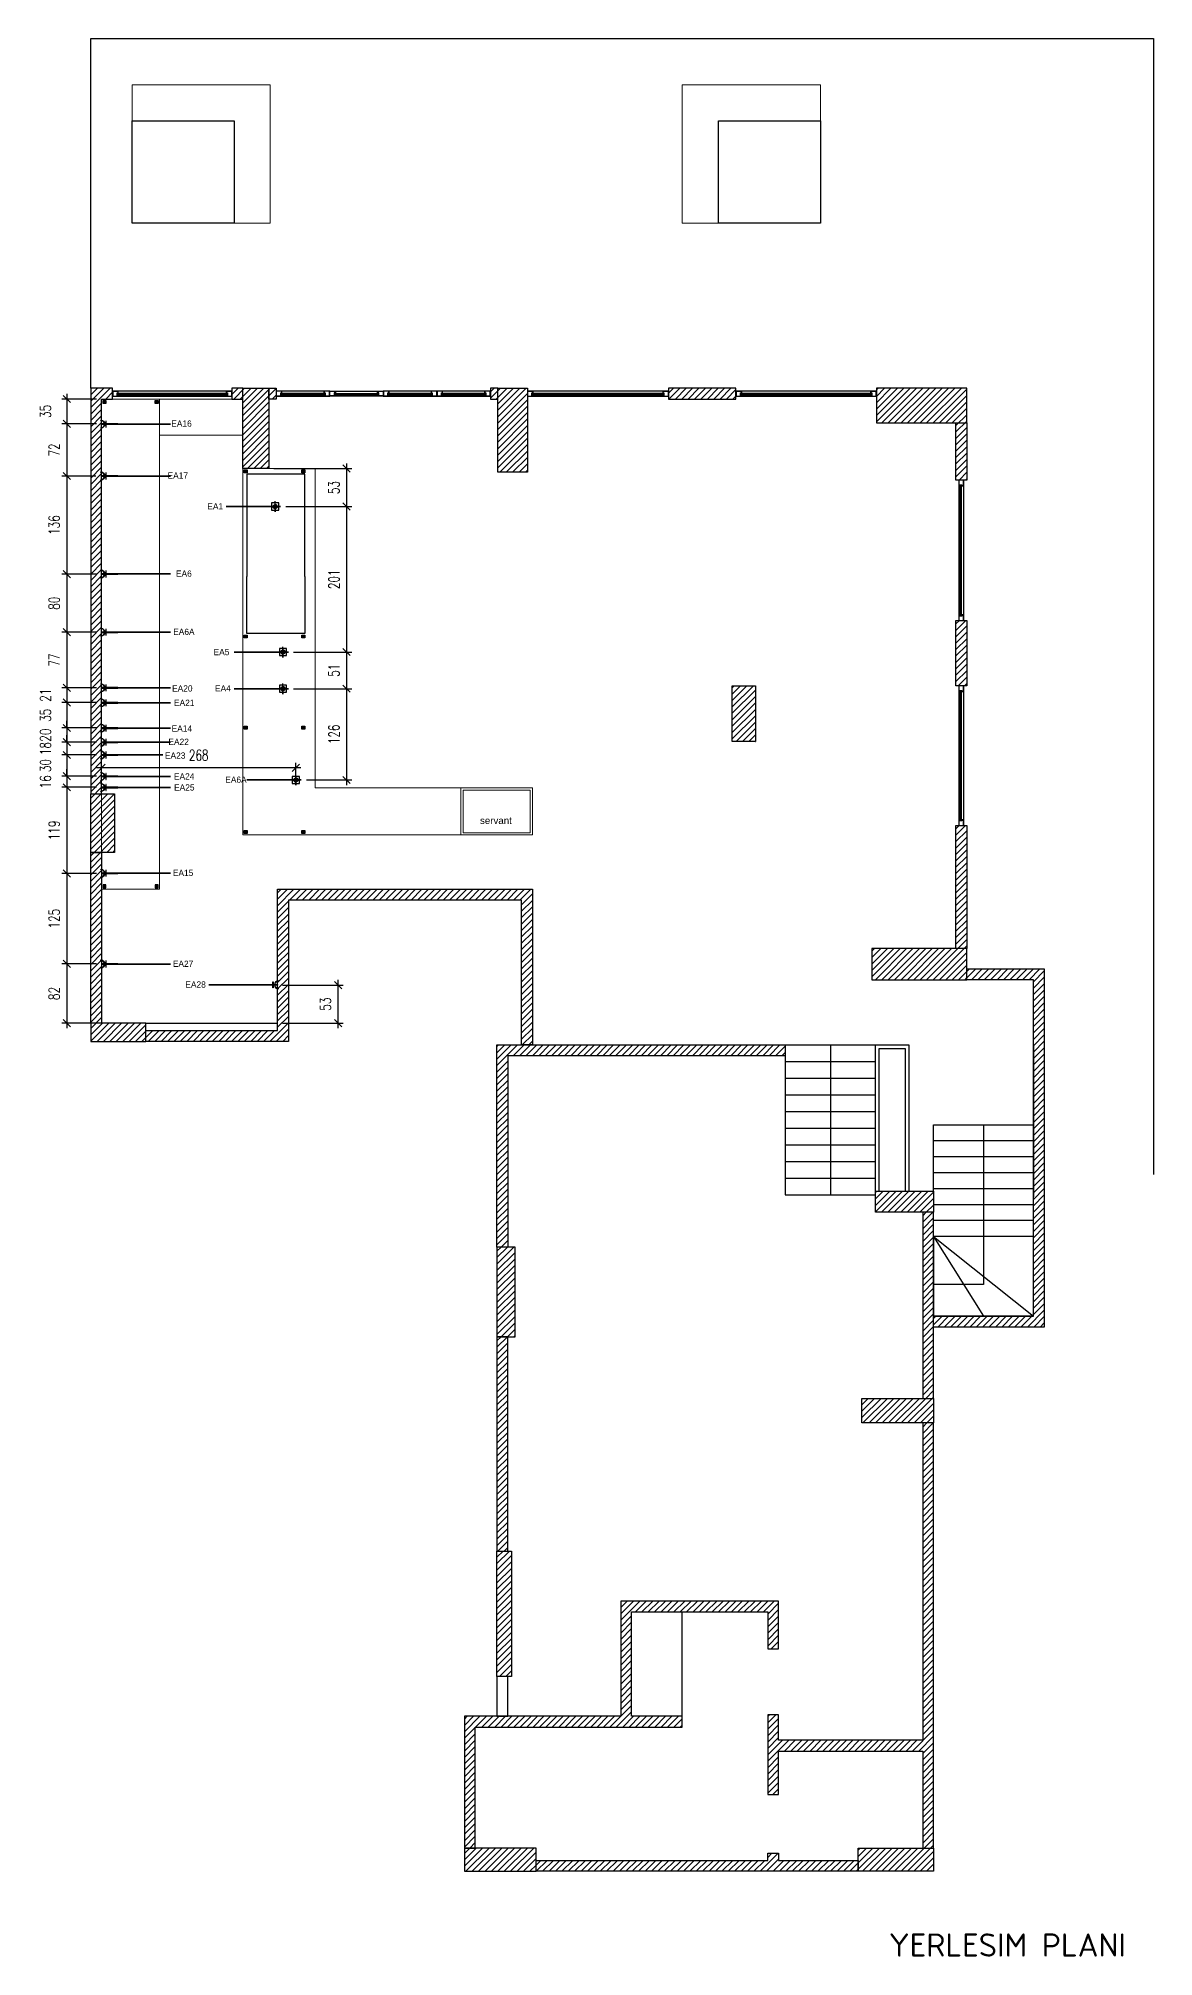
# Model space of a CAD drawing. Header units: centimetres. Extents: x 137431 to 143795, y 30587 to 33236.
# Drawn here: x 139501 to 141041, y 30587 to 33236 of the extents above; entities that cross this region are included whole.
import ezdxf
from ezdxf.enums import TextEntityAlignment as Align

# ---------------------------------------------------------------- set-up
doc = ezdxf.new("R2010")
doc.units = ezdxf.units.CM
doc.header["$LTSCALE"] = 10
doc.header["$MEASUREMENT"] = 0
doc.header["$PDMODE"] = 3
doc.header["$PDSIZE"] = 20
for name, color, linetype in [('-DWG_ANA', 7, 'Continuous'), ('141125_RT1$0$xref_4_vitrin_kaplama$0$2DCAM', 4, 'Continuous'), ('141125_RT1$0$xref_4_vitrin_kaplama$0$2DKONST2', 253, 'Continuous'), ('ELEKTRİK', 10, 'Continuous'), ('Kıtc-002 Çizgi', 7, 'Continuous'), ('Kıtc-006 Yazı 001', 1, 'Continuous'), ('Kıtc-040 Detay', 7, 'Continuous'), ('LP-DIMENSION_INT_100', 51, 'Continuous'), ('S2000-002 Çizgi', 7, 'Continuous')]:
    doc.layers.add(name, color=color, linetype=linetype)
for name, color, linetype, lineweight in [('ARK_AHŞAP', 45, 'Continuous', 15), ('Auto-Antet', 7, 'Continuous', 18), ('ELK', 1, 'Continuous', 35), ('tefriş', 45, 'Continuous', 18)]:
    doc.layers.add(name, color=color, linetype=linetype, lineweight=lineweight)
doc.styles.add('GP_A_104_0.00_REV09$0$TRdimension', font='simplex.shx', dxfattribs={"width": 0.7})
doc.styles.get("Standard").update_dxf_attribs({"font": 'arial.ttf'})
doc.styles.add('style1', font='isocpeur.ttf', dxfattribs={"height": 20})
doc.styles.add('TAKSİM', font='GOTHIC.TTF', dxfattribs={"height": 7})
doc.dimstyles.new('GP_A_104_0.00_REV09$0$tr-100', dxfattribs={"dimscale": 100, "dimtxt": 0.15, "dimasz": 0.1, "dimexe": 0.07, "dimexo": 0.07, "dimgap": 0.1, "dimtad": 1, "dimdec": 0, "dimrnd": 0.5, "dimzin": 0, "dimdsep": 46, "dimtxsty": 'GP_A_104_0.00_REV09$0$TRdimension', "dimblk": 'GP_A_104_0.00_REV09$0$_Oblique', "dimcen": 0.2, "dimdle": 0.07, "dimadec": 0, "dimazin": 0, "dimtfac": 1, "dimtdec": 0, "dimtmove": 2, "dimatfit": 3, "dimldrblk": 'GP_A_104_0.00_REV09$0$_Oblique', "dimfxl": 1, "dimtolj": 1, "dimtzin": 0, "dimarcsym": 0})
pattern_1 = [(45, (0, 2631.017383589278), (-4.419417382415921, 4.419417382415922), [])]
pattern_2 = [(45, (0, 878.5310190921737), (-4.419417382415921, 4.419417382415922), [])]

msp = doc.modelspace()

# ---------------------------------------------------------------- texts
at = {"layer": 'ELK', "color": 1, "style": 'TAKSİM'}
for s, p in [('EA16', (139698.5964135216, 32700.09517217575)), ('EA17', (139693.4728379931, 32628.35905123792)), ('EA6', (139701.8676570989, 32492.94059035648)), ('EA6A', (139701.8676570989, 32412.51768049662)), ('EA20', (139699.7360821828, 32334.4282380182)), ('EA21', (139702.3854143119, 32314.55815059474)), ('EA22', (139694.6437079041, 32260.64814350612)), ('EA14', (139699.068473291, 32278.99341802988)), ('EA23', (139689.8726853735, 32241.71284611919)), ('EA24', (139702.268393781, 32212.88643957703)), ('EA25', (139702.4739682202, 32197.72684193094)), ('EA15', (139700.7690258118, 32079.64819473027)), ('EA27', (139700.7690258118, 31954.25368018134)), ('EA28', (139718.0385009655, 31925.54588481349))]:
    msp.add_text(s, height=8.64, dxfattribs=at).set_placement(p, align=Align.CENTER)
for s, p in [('EA1', (139734.2530818831, 32585.83050855783)), ('EA5', (139742.9022671982, 32384.61515305119)), ('EA4', (139744.8844791013, 32334.50749554504)), ('EA6A', (139759.0410417328, 32208.38795624799))]:
    msp.add_text(s, height=8.64, dxfattribs=at).set_placement(p)
at = {"layer": 'Kıtc-006 Yazı 001'}
msp.add_text('servant', height=9.6, dxfattribs=at).set_placement((140110.8722499608, 32151.50200813277, 1.444284269671825e-08))

# ---------------------------------------------------------------- blocks, each defined once
blk = doc.blocks.new('A$C50025146')
at = {"layer": 'ELEKTRİK'}
for points in [[(6.940050297998823e-05, 5.345355450490388), (6.940050297998823e-05, 5.908019846885509), (22.50664525620232, 5.908019846885509), (22.50664525620232, 5.345355450490388)], [(16.0258407970905, 9.846670621633166), (16.5885051934838, 9.846670621633166), (16.5885051934838, 1.406704675742731), (16.0258407970905, 1.406704675742731)]]:
    blk.add_hatch(color=256, dxfattribs=at).paths.add_polyline_path(points)
h = blk.add_hatch(color=256, dxfattribs=at)
edge = h.paths.add_edge_path()
edge.add_line((23.70435837441619, 11.25333161261187), (23.70435837441619, 10.69066721622039))
edge.add_ellipse((23.70435837441619, 5.626687648689767), major_axis=(3.580774291992597, -3.580774291992606), ratio=0.9999999999999413, start_angle=134.9999999999983, end_angle=314.9999999999983)
edge.add_line((23.70435837441619, 0.5627080811555061), (23.70435837441619, 4.368476402305532e-05))
edge.add_ellipse((23.70435837441619, 5.626687648689767), major_axis=(3.978638102213783, 3.978638102213774), ratio=0.9999999999999128, start_angle=45.0000000000025, end_angle=225.0000000000025, ccw=False)
for points, elevation in [([(6.940050297998823e-05, 5.908019846885509), (22.50664525620232, 5.908019846885509), (22.50664525620232, 5.345355450490388), (6.940050297998823e-05, 5.345355450490388)], 4.794507297291503e-08), ([(16.0258407970905, 1.406704675742731), (16.0258407970905, 9.846670621633166), (16.5885051934838, 9.846670621633166), (16.5885051934838, 1.406704675742731)], 4.791194770819646e-08)]:
    blk.add_lwpolyline(points, close=True, dxfattribs=dict(at, elevation=elevation))
at = {"layer": 'ELEKTRİK', "elevation": 4.798666618537076e-08}
blk.add_lwpolyline([(23.70435837441437, 4.368476402305532e-05), (23.70435837441619, 0.5627080811555061, -0.9999999999999944), (23.70435837441619, 10.69066721622039), (23.70435837441619, 11.25333161261187, 0.9999999999999944)], format="xyb", close=True, dxfattribs=at)
blk = doc.blocks.new('A$C611F6802')
at = {"layer": '-DWG_ANA'}
h = blk.add_hatch(dxfattribs=at)
h.set_pattern_fill('ANSI31', color=1, style=0)
h.set_pattern_definition([(45, (-55670.14020227872, -22065.11067284289), (-0.08838834764831843, 0.08838834764831845), [])])
h.paths.add_polyline_path([(4.423971784401617, 7.700424825947266, 1), (10.13888412773802, 7.700424825947266, 1)])
at = {"layer": '-DWG_ANA', "color": 1}
for p, q in [((7.28142795606982, 7.629180670555797), (0, 7.629180670555797)), ((7.28142795606982, 7.700424825947266), (7.28142795606982, 15.25836134111159)), ((7.28142795606982, 15.25836134111159), (7.28142795606982, 0)), ((7.28142795606982, 7.629180670555797), (14.67722620816494, 7.629180670555797)), ((14.67722620816494, 7.629180670555797), (7.28142795606982, 7.629180670555797))]:
    blk.add_line(p, q, dxfattribs=at)
blk.add_lwpolyline([(2.28142795606982, 2.700424825947266), (12.28142795606982, 2.700424825947266), (12.28142795606982, 12.70042482594727), (2.28142795606982, 12.70042482594727)], close=True, dxfattribs=at)
blk.add_circle((7.28142795606982, 7.700424825947266), 2.857456171668203, dxfattribs=at)
blk = doc.blocks.new('ADD')
at = {"layer": 'LP-DIMENSION_INT_100'}
h = blk.add_hatch(dxfattribs=at)
h.set_pattern_fill('ANSI31', color=253, scale=50)
h.set_pattern_definition(pattern_1)
h.paths.add_polyline_path([(139970.107423738, 32753.3731791895), (139940.107423738, 32753.3731791895), (139940.107423738, 32193.3731791895), (139955.107423738, 32193.3731791895), (139955.107423738, 32738.3731791895), (139970.107423738, 32738.3731791895)])
h.paths.add_polyline_path([(139973.107423738, 32112.3731791895), (139940.107423738, 32112.3731791895), (139940.107423738, 32193.3731791895), (139973.107423738, 32193.3731791895)])
h.paths.add_polyline_path([(139940.107423738, 32112.3731791895), (139955.107423738, 32112.3731791895), (139955.107423738, 31876.3731791895), (139940.107423738, 31876.3731791895)])
h.paths.add_polyline_path([(140016.107423738, 31876.3731791895), (139940.107423738, 31876.3731791895), (139940.107423738, 31851.3731791895), (140016.107423738, 31851.3731791895)])
h.paths.add_polyline_path([(140016.107423738, 31866.3731791895), (140198.107423738, 31866.3731791895), (140198.107423738, 32061.3731791895), (140550.107423738, 32061.3731791895), (140550.107423738, 31846.3731791895), (140535.107423738, 31846.3731791895), (140535.107423738, 32046.3731791895), (140213.107423738, 32046.3731791895), (140213.107423738, 31851.3731791895), (140016.107423738, 31851.3731791895)])
h = blk.add_hatch(dxfattribs=at)
h.set_pattern_fill('ANSI31', color=253, scale=50)
h.set_pattern_definition(pattern_1)
h.paths.add_polyline_path([(140186.107423738, 32642.3731791895), (140150.107423738, 32642.3731791895), (140150.107423738, 32753.3731791895), (140186.107423738, 32753.3731791895)])
h.paths.add_polyline_path([(140135.107423738, 32738.3731791895), (140150.107423738, 32738.3731791895), (140150.107423738, 32753.3731791895), (140135.107423738, 32753.3731791895)])
h.paths.add_polyline_path([(140196.107423738, 32738.3731791895), (140186.107423738, 32738.3731791895), (140186.107423738, 32753.3731791895), (140196.107423738, 32753.3731791895)])
h.paths.add_polyline_path([(140543.107423738, 32637.3731791895), (140502.107423738, 32637.3731791895), (140502.107423738, 32753.3731791895), (140543.107423738, 32753.3731791895)])
h.paths.add_polyline_path([(140492.107423738, 32738.3731791895), (140502.107423738, 32738.3731791895), (140502.107423738, 32753.3731791895), (140492.107423738, 32753.3731791895)])
h.paths.add_polyline_path([(140738.107423738, 32738.3731791895), (140831.107423738, 32738.3731791895), (140831.107423738, 32753.3731791895), (140738.107423738, 32753.3731791895)])
h.paths.add_polyline_path([(141025.107423738, 32705.3731791895), (141150.107423738, 32705.3731791895), (141150.107423738, 32753.3731791895), (141025.107423738, 32753.3731791895)])
h.paths.add_polyline_path([(141135.107423738, 32705.3731791895), (141150.107423738, 32705.3731791895), (141150.107423738, 32626.3731791895), (141135.107423738, 32626.3731791895)])
h.paths.add_polyline_path([(141135.107423738, 32432.3731791895), (141150.107423738, 32432.3731791895), (141150.107423738, 32342.3731791895), (141135.107423738, 32342.3731791895)])
h.paths.add_polyline_path([(141135.107423738, 32149.3731791895), (141150.107423738, 32149.3731791895), (141150.107423738, 31979.3731791895), (141135.107423738, 31979.3731791895)])
h.paths.add_polyline_path([(141019.107423738, 31936.3731791895), (141150.107423738, 31936.3731791895), (141150.107423738, 31979.3731791895), (141019.107423738, 31979.3731791895)])
h.paths.add_polyline_path([(140826.107423738, 32342.3731791895), (140858.107423738, 32342.3731791895), (140858.107423738, 32265.3731791895), (140826.107423738, 32265.3731791895)])
h = blk.add_hatch(dxfattribs=at)
h.set_pattern_fill('ANSI31', color=253, scale=50)
h.set_pattern_definition(pattern_1)
h.paths.add_polyline_path([(141150.107423738, 31936.3731791895), (141150.107423738, 31951.3731791895), (141257.107423738, 31951.3731791895), (141257.107423738, 31456.7731791895), (141104.107423738, 31456.7731791895), (141104.107423738, 31471.7731791895), (141242.107423738, 31471.7731791895), (141242.107423738, 31936.3731791895)])
h = blk.add_hatch(dxfattribs=at)
h.set_pattern_fill('ANSI31', color=253, scale=50)
h.set_pattern_definition(pattern_2)
h.paths.add_polyline_path([(140501.107423738, 31567.3731791895), (140501.107423738, 31846.3731791895), (140899.107423738, 31846.3731791895), (140899.107423738, 31831.3731791895), (140516.107423738, 31831.3731791895), (140516.107423738, 31567.3731791895)])
h = blk.add_hatch(dxfattribs=at)
h.set_pattern_fill('ANSI31', color=253, scale=50)
h.set_pattern_definition(pattern_2)
h.paths.add_polyline_path([(141024.107423738, 31644.3731791895), (141104.107423738, 31644.3731791895), (141104.107423738, 31615.3731791895), (141024.107423738, 31615.3731791895)])
h = blk.add_hatch(dxfattribs=at)
h.set_pattern_fill('ANSI31', color=253, scale=50)
h.set_pattern_definition(pattern_2)
h.paths.add_polyline_path([(141089.107423738, 31358.3731791895), (141104.107423738, 31358.3731791895), (141104.107423738, 31615.3731791895), (141089.107423738, 31615.3731791895)])
h = blk.add_hatch(dxfattribs=at)
h.set_pattern_fill('ANSI31', color=253, scale=50)
h.set_pattern_definition(pattern_2)
h.paths.add_polyline_path([(140526.107423738, 31567.3731791895), (140501.107423738, 31567.3731791895), (140501.107423738, 31443.3731791895), (140526.107423738, 31443.3731791895)])
h = blk.add_hatch(dxfattribs=at)
h.set_pattern_fill('ANSI31', color=253, scale=50)
h.set_pattern_definition(pattern_2)
h.paths.add_polyline_path([(140501.107423738, 31147.3731791895), (140516.107423738, 31147.3731791895), (140516.107423738, 31443.3731791895), (140501.107423738, 31443.3731791895)])
h = blk.add_hatch(dxfattribs=at)
h.set_pattern_fill('ANSI31', color=253, scale=50)
h.set_pattern_definition(pattern_2)
h.paths.add_polyline_path([(141005.107423738, 31358.3731791895), (141104.107423738, 31358.3731791895), (141104.107423738, 31324.3731791895), (141005.107423738, 31324.3731791895)])
h = blk.add_hatch(dxfattribs=at)
h.set_pattern_fill('ANSI31', color=253, scale=50)
h.set_pattern_definition(pattern_2)
h.paths.add_polyline_path([(141089.107423738, 31324.3731791895), (141089.107423738, 30886.3731791895), (140890.107423738, 30886.3731791895), (140890.107423738, 30921.3731791895), (140875.107423738, 30921.3731791895), (140875.107423738, 30811.3731791895), (140890.107423738, 30811.3731791895), (140890.107423738, 30871.3731791895), (141089.107423738, 30871.3731791895), (141089.107423738, 30737.3731791895), (141104.1074237379, 30737.37317918949), (141104.107423738, 31324.3731791895)])
h = blk.add_hatch(dxfattribs=at)
h.set_pattern_fill('ANSI31', color=253, scale=50)
h.set_pattern_definition([(45, (0, 809.5310190921737), (-4.419417382415921, 4.419417382415922), [])])
h.paths.add_polyline_path([(140521.107423738, 30974.3731791895), (140501.107423738, 30974.3731791895), (140501.107423738, 31147.3731791895), (140521.107423738, 31147.3731791895)])
h = blk.add_hatch(dxfattribs=at)
h.set_pattern_fill('ANSI31', color=253, scale=50)
h.set_pattern_definition(pattern_2)
h.paths.add_polyline_path([(140471.107423738, 30737.3731791895), (140471.107423738, 30904.3731791895), (140757.107423738, 30904.3731791895), (140757.107423738, 30919.3731791895), (140687.107423738, 30919.3731791895), (140687.107423738, 31063.3731791895), (140875.107423738, 31063.3731791895), (140875.107423738, 31012.3731791895), (140890.107423738, 31012.3731791895), (140890.107423738, 31078.3731791895), (140672.107423738, 31078.3731791895), (140672.107423738, 30919.3731791895), (140456.107423738, 30919.3731791895), (140456.107423738, 30737.3731791895)])
h = blk.add_hatch(dxfattribs=at)
h.set_pattern_fill('ANSI31', color=253, scale=50)
h.set_pattern_definition(pattern_2)
h.paths.add_polyline_path([(140555.107423738, 30737.3731791895), (140456.107423738, 30737.3731791895), (140456.107423738, 30705.3731791895), (140555.107423738, 30705.3731791895)])
h = blk.add_hatch(dxfattribs=at)
h.set_pattern_fill('ANSI31', color=253, scale=50)
h.set_pattern_definition(pattern_2)
h.paths.add_polyline_path([(141000.107423738, 30720.3731791895), (141000.107423738, 30705.3731791895), (140555.107423738, 30705.3731791895), (140555.107423738, 30720.3731791895), (140875.107423738, 30720.3731791895), (140875.107423738, 30730.3731791895), (140890.107423738, 30730.3731791895), (140890.107423738, 30720.3731791895)])
h = blk.add_hatch(dxfattribs=at)
h.set_pattern_fill('ANSI31', color=253, scale=50)
h.set_pattern_definition(pattern_2)
h.paths.add_polyline_path([(141000.107423738, 30737.3731791895), (141104.1074237378, 30737.3731791895), (141104.1074237378, 30705.3731791895), (141000.107423738, 30705.3731791895)])
at = {"layer": '141125_RT1$0$xref_4_vitrin_kaplama$0$2DCAM'}
for p, q in [((140127.1074021604, 32749.1232872543), (139978.1073918363, 32749.12322762729)), ((139978.4074321151, 32742.12322935451), (140126.8074424389, 32742.12328552856)), ((140262.1074237382, 32749.37313315692), (140204.1073973364, 32749.37316894448)), ((140204.4074376152, 32742.3731706717), (140261.8074640167, 32742.37313143118)), ((140278.1075042948, 32749.37313315692), (140336.1073973429, 32749.3731539246)), ((140335.8073570641, 32742.37315565182), (140278.4074640163, 32742.37313143118)), ((140410.1074237427, 32749.37228743463), (140352.1073973381, 32749.37213313215)), ((140352.4074376169, 32742.37213485938), (140409.8074640212, 32742.37228195962)), ((140484.107403599, 32749.37313315692), (140426.1074237378, 32749.37316143442)), ((140426.4074640166, 32742.37316316165), (140483.8074438775, 32742.37313143118)), ((140730.1073834597, 32749.1232872543), (140551.1073834593, 32749.12322762729)), ((140551.4074237382, 32742.12322935451), (140729.8074237382, 32742.12328552856)), ((141017.1074237382, 32749.1232872543), (140839.1073834593, 32749.12322762729)), ((140839.4074237382, 32742.12322935451), (141016.8074640167, 32742.12328552856)), ((141138.857473903, 32618.07317081238), (141138.857530077, 32440.67313053385)), ((141145.8575318028, 32440.37317081234), (141145.8574721758, 32618.3732110912)), ((141138.857473903, 32334.07317081238), (141138.857530077, 32157.67313891081)), ((141145.8575318028, 32157.3731791893), (141145.8574721758, 32334.3732110912))]:
    blk.add_line(p, q, dxfattribs=at)
for points in [[(140128.5074215849, 32745.82205593584), (139976.7074104031, 32745.82198019848)], [(139976.7074138555, 32745.22198019833), (140128.5074250374, 32745.22205593594)], [(139976.707423062, 32743.62198019832), (139977.7074230619, 32743.62198595226), (139977.7074138555, 32745.22198595236), (139976.7074138555, 32745.22198019833)], [(140128.5074376964, 32743.0220559359), (139976.7074265145, 32743.02198019831), (139976.707423062, 32743.62198019832), (140128.5074342438, 32743.62205593595)], [(140128.5074250302, 32745.22329530994), (140127.5074250303, 32745.223289556), (140127.5074342368, 32743.62328955602), (140128.5074342368, 32743.62329530996)], [(140263.5074431627, 32746.07190183846), (140202.7074159031, 32746.07192151567)], [(140202.707428562, 32743.87192151551), (140203.707428562, 32743.87192726945), (140203.7074193556, 32745.47192726955), (140202.7074193555, 32745.47192151552)], [(140202.7074193555, 32745.47192151552), (140263.5074466152, 32745.47190183855)], [(140263.5074592741, 32743.27190183851), (140202.7074320146, 32743.2719215155), (140202.707428562, 32743.87192151551), (140263.5074558216, 32743.87190183856)], [(140263.507446608, 32745.47314121256), (140262.507446608, 32745.47313545861), (140262.5074558146, 32743.87313545864), (140263.5074558145, 32743.87314121258)], [(140276.7074814251, 32745.47314121256), (140277.707481425, 32745.47313545861), (140277.7074722184, 32743.87313545864), (140276.7074722185, 32743.87314121258)], [(140276.7074687589, 32743.27190183851), (140337.5073626647, 32743.27190649562), (140337.5073661172, 32743.87190649563), (140276.7074722114, 32743.87190183856)], [(140276.7074848703, 32746.07190183846), (140337.5073787762, 32746.07190649578)], [(140337.5073753237, 32745.47190649563), (140276.7074814178, 32745.47190183855)], [(140337.5073661172, 32743.87190649563), (140336.5073661173, 32743.87191224957), (140336.5073753237, 32745.47191224966), (140337.5073753237, 32745.47190649563)], [(140411.5074431672, 32746.07107273111), (140350.7074159049, 32746.07088570334)], [(140350.7074193573, 32745.47088570319), (140410.5074466196, 32745.47107155159)], [(140350.7074285638, 32743.87088570319), (140351.7074285637, 32743.87089145713), (140351.7074193573, 32745.47089145722), (140350.7074193573, 32745.47088570319)], [(140411.5074592785, 32743.27107273144), (140350.7074320163, 32743.27088570318), (140350.7074285638, 32743.87088570319), (140410.5074558261, 32743.87107155162)], [(140411.50744661, 32745.47272298963), (140410.5074466101, 32745.47271723568), (140410.5074558166, 32743.87271723571), (140411.5074558166, 32743.87272298965)], [(140485.5074230234, 32746.07190183846), (140424.7074423046, 32746.07191400561)], [(140424.7074549635, 32743.87191400545), (140425.7074549634, 32743.8719197594), (140425.7074457571, 32745.47191975949), (140424.707445757, 32745.47191400546)], [(140424.707445757, 32745.47191400546), (140485.507426476, 32745.47190183855)], [(140485.5074391349, 32743.27190183851), (140424.7074584161, 32743.27191400545), (140424.7074549635, 32743.87191400545), (140485.5074356824, 32743.87190183856)], [(140485.5074264687, 32745.47314121256), (140484.5074264688, 32745.47313545861), (140484.5074356753, 32743.87313545864), (140485.5074356753, 32743.87314121258)], [(140731.5074028841, 32745.82205593584), (140549.7074020261, 32745.82198019848)], [(140549.7074054785, 32745.22198019833), (140731.5074063367, 32745.22205593594)], [(140549.7074146851, 32743.62198019832), (140550.7074146849, 32743.62198595226), (140550.7074054785, 32745.22198595236), (140549.7074054785, 32745.22198019833)], [(140731.5074189956, 32743.0220559359), (140549.7074181375, 32743.02198019831), (140549.7074146851, 32743.62198019832), (140731.5074155431, 32743.62205593595)], [(140731.5074063294, 32745.22329530994), (140730.5074063295, 32745.223289556), (140730.507415536, 32743.62328955602), (140731.507415536, 32743.62329530996)], [(141018.5074431626, 32745.82205593584), (140837.7074020261, 32745.82198019848)], [(140837.7074054785, 32745.22198019833), (141018.5074466152, 32745.22205593594)], [(140837.7074146851, 32743.62198019832), (140838.7074146849, 32743.62198595226), (140838.7074054785, 32745.22198595236), (140837.7074054785, 32745.22198019833)], [(141018.5074592741, 32743.0220559359), (140837.7074181375, 32743.02198019831), (140837.7074146851, 32743.62198019832), (141018.5074558216, 32743.62205593595)], [(141018.507446608, 32745.22329530994), (141017.507446608, 32745.223289556), (141017.5074558145, 32743.62328955602), (141018.5074558145, 32743.62329530996)], [(141139.7563004844, 32438.97313527642), (141139.7562247468, 32619.77317641302), (141140.3562247468, 32619.77317986549), (141140.3563004844, 32438.97313872895)], [(141140.3562247468, 32619.77317986549), (141140.3562305007, 32618.77317986561), (141141.9562305008, 32618.77318907199), (141141.9562247468, 32619.77318907202)], [(141141.9562247468, 32619.77318907202), (141141.9563004844, 32438.97314793537)], [(141142.5563004843, 32438.9731513879), (141142.5562247469, 32619.77319252443)], [(141141.9575398584, 32438.97314794259), (141141.9575341045, 32439.97314794253), (141140.3575341045, 32439.973138736), (141140.3575398584, 32438.973138736)], [(141139.7563004844, 32155.97314365338), (141139.7562247468, 32335.77317641302), (141140.3562247468, 32335.77317986549), (141140.3563004844, 32155.97314710591)], [(141140.3562247468, 32335.77317986549), (141140.3562305007, 32334.77317986561), (141141.9562305008, 32334.77318907199), (141141.9562247468, 32335.77318907202)], [(141141.9562247468, 32335.77318907202), (141141.9563004844, 32155.97315631232)], [(141142.5563004843, 32155.97315976485), (141142.5562247469, 32335.77319252443)], [(141141.9575398584, 32155.97315631954), (141141.9575341045, 32156.97315631948), (141140.3575341045, 32156.97314711295), (141140.3575398584, 32155.97314711295)]]:
    blk.add_lwpolyline(points, dxfattribs=at)
at = {"layer": '141125_RT1$0$xref_4_vitrin_kaplama$0$2DKONST2'}
for points in [[(139976.707428809, 32742.62321957241), (139976.7074069435, 32746.42321957239), (139978.1074073724, 32746.42322762809), (139978.1073918363, 32749.12322762777), (139971.1074182379, 32749.12318734973), (139971.1074182379, 32749.12318734973), (139970.1074182379, 32749.12318159564), (139970.1074292381, 32742.62317678336), (139970.1074292381, 32742.62317678336), (139970.1074321149, 32742.12318159527), (139978.407432115, 32742.12322935443), (139978.4074292379, 32742.62322935437)], [(139976.4574302475, 32742.37321813387), (139976.4574055049, 32746.6732181339), (139977.857405934, 32746.67322618955), (139977.8573932749, 32748.87322618934), (139971.3574196764, 32748.87318878832), (139971.3574196765, 32748.87318878845), (139970.3574185082, 32748.87318303409), (139970.3574295085, 32742.37318303418)], [(140134.1074424387, 32742.12332753272), (140135.1074424387, 32742.12333328691), (140135.1074050372, 32748.62333328688), (140135.1074050372, 32748.62333328694), (140135.1074021602, 32749.12333328685), (140127.1074021604, 32749.12328725426), (140127.1074176963, 32746.42328725427), (140128.5074181254, 32746.42329531017), (140128.5074399908, 32742.62329531012), (140126.8074395618, 32742.62328552812), (140126.8074424389, 32742.12328552827), (140134.1074424387, 32742.12332753272)], [(140133.8574410002, 32742.37332609429), (140134.8574410001, 32742.37333184835), (140134.8574035987, 32748.87333184838), (140127.3574035989, 32748.87328869273), (140127.3574162576, 32746.6732886925), (140128.7574166868, 32746.67329674835), (140128.7574414293, 32742.37329674867), (140133.8574410003, 32742.37332609444)], [(140202.707434309, 32742.8731608896), (140202.7074124436, 32746.67316088958), (140204.1074128725, 32746.67316894528), (140204.1073973364, 32749.37316894496), (140197.107423738, 32749.37312866692), (140197.107423738, 32749.37312866692), (140196.107423738, 32749.37312291283), (140196.1074347382, 32742.87311810055), (140196.1074347382, 32742.87311810055), (140196.107437615, 32742.37312291246), (140204.4074376151, 32742.37317067162), (140204.407434738, 32742.87317067156)], [(140202.4574357475, 32742.62315945106), (140202.457411005, 32746.92315945109), (140203.857411434, 32746.92316750674), (140203.8573987749, 32749.12316750653), (140197.3574251765, 32749.1231301055), (140197.3574251766, 32749.12313010564), (140196.3574240083, 32749.12312435128), (140196.3574350085, 32742.62312435137)], [(140269.1074640165, 32742.37317343534), (140270.1074640165, 32742.37317918953), (140270.107426615, 32748.8731791895), (140270.107426615, 32748.87317918956), (140270.107423738, 32749.37317918947), (140262.1074237382, 32749.37313315687), (140262.1074392741, 32746.67313315689), (140263.5074397032, 32746.67314121279), (140263.5074615685, 32742.87314121274), (140261.8074611396, 32742.87313143074), (140261.8074640167, 32742.37313143089), (140269.1074640165, 32742.37317343534)], [(140268.857462578, 32742.62317199691), (140269.8574625779, 32742.62317775097), (140269.8574251765, 32749.123177751), (140262.3574251767, 32749.12313459535), (140262.3574378354, 32746.92313459512), (140263.7574382646, 32746.92314265097), (140263.7574630071, 32742.62314265129), (140268.8574625781, 32742.62317199706)], [(140271.1074640165, 32742.37317343534), (140270.1074640165, 32742.37317918953), (140270.107501418, 32748.8731791895), (140270.107501418, 32748.87317918956), (140270.107504295, 32749.37317918947), (140278.1075042948, 32749.37313315687), (140278.1074887589, 32746.67313315689), (140276.7074883298, 32746.67314121279), (140276.7074664645, 32742.87314121274), (140278.4074668934, 32742.87313143074), (140278.4074640163, 32742.37313143089), (140271.1074640165, 32742.37317343534)], [(140271.357465455, 32742.62317199691), (140270.3574654551, 32742.62317775097), (140270.3575028565, 32749.123177751), (140277.8575028563, 32749.12313459535), (140277.8574901976, 32746.92313459512), (140276.4574897685, 32746.92314265097), (140276.4574650259, 32742.62314265129), (140271.3574654549, 32742.62317199706)], [(140337.5073603703, 32742.87314586972), (140337.5073822357, 32746.67314586969), (140336.1073818068, 32746.6731539254), (140336.1073973429, 32749.37315392508), (140343.1073709413, 32749.37311364703), (140343.1073709413, 32749.37311364703), (140344.1073709413, 32749.37310789294), (140344.1073599411, 32742.87310308067), (140344.1073599411, 32742.87310308067), (140344.1073570643, 32742.37310789258), (140335.8073570642, 32742.37315565173), (140335.8073599413, 32742.87315565168)], [(140337.7573589318, 32742.62314443117), (140337.7573836743, 32746.92314443121), (140336.3573832453, 32746.92315248686), (140336.3573959043, 32749.12315248665), (140342.8573695028, 32749.12311508562), (140342.8573695027, 32749.12311508575), (140343.857370671, 32749.1231093314), (140343.8573596707, 32742.62310933149)], [(140350.7074343108, 32742.87212507728), (140350.7074124453, 32746.67212507725), (140352.1074128742, 32746.67213313296), (140352.1073973381, 32749.37213313263), (140345.1074237397, 32749.37209285459), (140345.1074237397, 32749.37209285459), (140344.1074237397, 32749.3720871005), (140344.1074347399, 32742.87208228823), (140344.1074347399, 32742.87208228823), (140344.1074376168, 32742.37208710014), (140352.4074376168, 32742.37213485929), (140352.4074347397, 32742.87213485923)], [(140350.4574357493, 32742.62212363873), (140350.4574110068, 32746.92212363876), (140351.8574114358, 32746.92213169441), (140351.8573987767, 32749.12213169421), (140345.3574251783, 32749.12209429318), (140345.3574251783, 32749.12209429331), (140344.35742401, 32749.12208853896), (140344.3574350103, 32742.62208853905)], [(140417.1074640185, 32742.37275521241), (140418.1074640185, 32742.3727609666), (140418.107426617, 32748.87276096657), (140418.107426617, 32748.87276096663), (140418.10742374, 32749.37276096654), (140410.1074237402, 32749.37271493394), (140410.1074392761, 32746.67271493396), (140411.5074397052, 32746.67272298986), (140411.5074615706, 32742.87272298981), (140409.8074611417, 32742.87271320781), (140409.8074640187, 32742.37271320795), (140417.1074640185, 32742.37275521241)], [(140416.85746258, 32742.62275377398), (140417.8574625799, 32742.62275952804), (140417.8574251785, 32749.12275952807), (140410.3574251788, 32749.12271637241), (140410.3574378375, 32746.92271637218), (140411.7574382666, 32746.92272442804), (140411.7574630091, 32742.62272442835), (140416.8574625801, 32742.62275377413)], [(140424.7074607105, 32742.87315337954), (140424.707438845, 32746.67315337952), (140426.107439274, 32746.67316143522), (140426.1074237378, 32749.3731614349), (140419.1074501395, 32749.37312115686), (140419.1074501395, 32749.37312115686), (140418.1074501395, 32749.37311540277), (140418.1074611397, 32742.8731105905), (140418.1074611397, 32742.8731105905), (140418.1074640165, 32742.37311540241), (140426.4074640166, 32742.37316316156), (140426.4074611395, 32742.8731631615)], [(140424.457462149, 32742.623151941), (140424.4574374065, 32746.92315194103), (140425.8574378355, 32746.92315999668), (140425.8574251764, 32749.12315999647), (140419.357451578, 32749.12312259545), (140419.3574515781, 32749.12312259558), (140418.3574504097, 32749.12311684123), (140418.35746141, 32742.62311684131)], [(140491.1074438773, 32742.37317343534), (140492.1074438773, 32742.37317918953), (140492.1074064758, 32748.8731791895), (140492.1074064758, 32748.87317918956), (140492.1074035988, 32749.37317918947), (140484.1074035989, 32749.37313315687), (140484.1074191348, 32746.67313315689), (140485.5074195639, 32746.67314121279), (140485.5074414293, 32742.87314121274), (140483.8074410004, 32742.87313143074), (140483.8074438774, 32742.37313143089), (140491.1074438773, 32742.37317343534)], [(140490.8574424387, 32742.62317199691), (140491.8574424386, 32742.62317775097), (140491.8574050372, 32749.123177751), (140484.3574050375, 32749.12313459535), (140484.3574176962, 32746.92313459512), (140485.7574181253, 32746.92314265097), (140485.7574428678, 32742.62314265129), (140490.8574424388, 32742.62317199706)], [(140549.707420432, 32742.62321957241), (140549.7073985665, 32746.42321957239), (140551.1073989955, 32746.42322762809), (140551.1073834593, 32749.12322762777), (140544.1074098609, 32749.12318734973), (140544.1074098609, 32749.12318734973), (140543.1074098609, 32749.12318159564), (140543.1074208611, 32742.62317678336), (140543.1074208611, 32742.62317678336), (140543.107423738, 32742.12318159527), (140551.407423738, 32742.12322935443), (140551.407420861, 32742.62322935437)], [(140549.4574218705, 32742.37321813387), (140549.457397128, 32746.6732181339), (140550.857397557, 32746.67322618955), (140550.8573848979, 32748.87322618934), (140544.3574112995, 32748.87318878832), (140544.3574112996, 32748.87318878845), (140543.3574101313, 32748.87318303409), (140543.3574211315, 32742.37318303418)], [(140737.107423738, 32742.12332753272), (140738.107423738, 32742.12333328691), (140738.1073863365, 32748.62333328688), (140738.1073863365, 32748.62333328694), (140738.1073834595, 32749.12333328685), (140730.1073834596, 32749.12328725426), (140730.1073989955, 32746.42328725427), (140731.5073994247, 32746.42329531017), (140731.50742129, 32742.62329531012), (140729.8074208611, 32742.62328552812), (140729.8074237381, 32742.12328552827), (140737.107423738, 32742.12332753272)], [(140736.8574222995, 32742.37332609429), (140737.8574222993, 32742.37333184835), (140737.857384898, 32748.87333184838), (140730.3573848982, 32748.87328869273), (140730.3573975569, 32746.6732886925), (140731.757397986, 32746.67329674835), (140731.7574227286, 32742.37329674867), (140736.8574222996, 32742.37332609444)], [(140837.707420432, 32742.62321957241), (140837.7073985665, 32746.42321957239), (140839.1073989955, 32746.42322762809), (140839.1073834593, 32749.12322762777), (140832.1074098609, 32749.12318734973), (140832.1074098609, 32749.12318734973), (140831.1074098609, 32749.12318159564), (140831.1074208611, 32742.62317678336), (140831.1074208611, 32742.62317678336), (140831.107423738, 32742.12318159527), (140839.407423738, 32742.12322935443), (140839.407420861, 32742.62322935437)], [(140837.4574218705, 32742.37321813387), (140837.457397128, 32746.6732181339), (140838.857397557, 32746.67322618955), (140838.8573848979, 32748.87322618934), (140832.3574112995, 32748.87318878832), (140832.3574112996, 32748.87318878845), (140831.3574101313, 32748.87318303409), (140831.3574211315, 32742.37318303418)], [(141024.1074640165, 32742.12332753272), (141025.1074640165, 32742.12333328691), (141025.107426615, 32748.62333328688), (141025.107426615, 32748.62333328694), (141025.107423738, 32749.12333328685), (141017.1074237381, 32749.12328725426), (141017.1074392741, 32746.42328725427), (141018.5074397032, 32746.42329531017), (141018.5074615685, 32742.62329531012), (141016.8074611396, 32742.62328552812), (141016.8074640166, 32742.12328552827), (141024.1074640165, 32742.12332753272)], [(141023.857462578, 32742.37332609429), (141024.8574625778, 32742.37333184835), (141024.8574251765, 32748.87333184838), (141017.3574251767, 32748.87328869273), (141017.3574378354, 32746.6732886925), (141018.7574382645, 32746.67329674835), (141018.7574630071, 32742.37329674867), (141023.8574625781, 32742.37332609444)], [(141139.3574641209, 32619.77317411853), (141143.1574641209, 32619.77319598401), (141143.1574721766, 32618.37319555508), (141145.8574721763, 32618.3732110912), (141145.8574318982, 32625.3731846896), (141145.8574318982, 32625.3731846896), (141145.8574261441, 32626.3731846896), (141139.3574213318, 32626.3731736894), (141139.3574213318, 32626.3731736894), (141138.8574261437, 32626.37317081255), (141138.8574739029, 32618.0731708125), (141139.3574739028, 32618.07317368959)], [(141139.1074626824, 32620.02317268004), (141143.4074626824, 32620.02319742255), (141143.407470738, 32618.62319699354), (141145.6074707378, 32618.62320965263), (141145.6074333368, 32625.12318325106), (141145.6074333369, 32625.12318325097), (141145.6074275826, 32626.12318441928), (141139.1074275827, 32626.12317341903)], [(141138.8575720812, 32433.37313053404), (141138.8575778354, 32432.37313053404), (141145.3575778354, 32432.37316793554), (141145.3575778354, 32432.37316793554), (141145.8575778353, 32432.37317081255), (141145.8575318027, 32440.3731708124), (141143.1575318027, 32440.37315527648), (141143.1575398587, 32438.97315484735), (141139.3575398586, 32438.973132982), (141139.3575300766, 32440.67313341094), (141138.8575300768, 32440.67313053391), (141138.8575720812, 32433.37313053404)], [(141139.1075706428, 32433.62313197258), (141139.1075763968, 32432.6231319727), (141145.6075763968, 32432.62316937406), (141145.6075332412, 32440.12316937386), (141143.407533241, 32440.12315671514), (141143.4075412968, 32438.72315628601), (141139.1075412972, 32438.72313154345), (141139.1075706429, 32433.62313197246)], [(141139.3574641209, 32335.77317411853), (141143.1574641209, 32335.77319598401), (141143.1574721766, 32334.37319555508), (141145.8574721763, 32334.3732110912), (141145.8574318982, 32341.3731846896), (141145.8574318982, 32341.3731846896), (141145.8574261441, 32342.3731846896), (141139.3574213318, 32342.3731736894), (141139.3574213318, 32342.3731736894), (141138.8574261437, 32342.37317081255), (141138.8574739029, 32334.0731708125), (141139.3574739028, 32334.07317368959)], [(141139.1074626824, 32336.02317268004), (141143.4074626824, 32336.02319742255), (141143.407470738, 32334.62319699354), (141145.6074707378, 32334.62320965263), (141145.6074333368, 32341.12318325106), (141145.6074333369, 32341.12318325097), (141145.6074275826, 32342.12318441928), (141139.1074275827, 32342.12317341903)], [(141138.8575720812, 32150.37313891099), (141138.8575778354, 32149.37313891099), (141145.3575778354, 32149.3731763125), (141145.3575778354, 32149.3731763125), (141145.8575778353, 32149.3731791895), (141145.8575318027, 32157.37317918936), (141143.1575318027, 32157.37316365344), (141143.1575398587, 32155.97316322431), (141139.3575398586, 32155.97314135895), (141139.3575300766, 32157.67314178789), (141138.8575300768, 32157.67313891086), (141138.8575720812, 32150.37313891099)], [(141139.1075706428, 32150.62314034954), (141139.1075763968, 32149.62314034965), (141145.6075763968, 32149.62317775101), (141145.6075332412, 32157.12317775081), (141143.407533241, 32157.1231650921), (141143.4075412968, 32155.72316466297), (141139.1075412972, 32155.72313992041), (141139.1075706429, 32150.62314034942)]]:
    blk.add_lwpolyline(points, close=True, dxfattribs=at)
at = {"layer": 'LP-DIMENSION_INT_100', "color": 253}
for p, q in [((140899.107423738, 31823.3731791895), (141024.107423738, 31823.3731791895)), ((140899.107423738, 31800.3731791895), (141024.107423738, 31800.3731791895)), ((140899.107423738, 31777.3731791895), (141024.107423738, 31777.3731791895)), ((140899.107423738, 31754.3731791895), (141024.107423738, 31754.3731791895)), ((140899.107423738, 31731.3731791895), (141024.107423738, 31731.3731791895)), ((140899.107423738, 31708.3731791895), (141024.107423738, 31708.3731791895)), ((140899.107423738, 31685.3731791895), (141024.107423738, 31685.3731791895)), ((140899.107423738, 31662.3731791895), (141024.107423738, 31662.3731791895)), ((140899.107423738, 31639.3731791895), (141024.107423738, 31639.3731791895))]:
    blk.add_line(p, q, dxfattribs=at)
at = {"layer": 'LP-DIMENSION_INT_100', "color": 2}
blk.add_line((141104.107423738, 31644.3731791895), (141104.107423738, 31736.01188492209), dxfattribs=at)
for points in [[(139940.107423738, 32753.3731791895), (139940.107423738, 33236.3731791895), (141408.107423738, 33236.3731791895), (141408.107423738, 31667.40631546666)], [(141150.107423738, 31936.3731791895), (141150.107423738, 31951.3731791895), (141257.107423738, 31951.3731791895), (141257.107423738, 31456.7731791895), (141104.107423738, 31456.7731791895), (141104.107423738, 31471.7731791895), (141242.107423738, 31471.7731791895), (141242.107423738, 31471.7731791895), (141242.107423738, 31471.7731791895), (141242.107423738, 31936.3731791895), (141150.107423738, 31936.3731791895)], [(141024.107423738, 31645.3731791895), (141024.107423738, 31846.3731791895), (141070.107423738, 31846.3731791895), (141070.107423738, 31644.3731791895)], [(141029.107423738, 31645.3731791895), (141029.107423738, 31841.3731791895), (141065.107423738, 31841.3731791895), (141065.107423738, 31644.3731791895)], [(141242.107423738, 31846.3731791895), (141242.107423738, 31636.44912881714)], [(140516.107423738, 31147.3731791895), (140521.107423738, 31147.3731791895), (140521.107423738, 30974.3731791895), (140501.107423738, 30974.3731791895)], [(140757.107423738, 30919.3731791895), (140757.107423738, 31063.3731791895)]]:
    blk.add_lwpolyline(points, dxfattribs=at)
for points in [[(139997.107423738, 33122.3731791895), (140138.107423738, 33122.3731791895), (140138.107423738, 32981.3731791895), (139997.107423738, 32981.3731791895)], [(140807.107423738, 33122.3731791895), (140948.107423738, 33122.3731791895), (140948.107423738, 32981.3731791895), (140807.107423738, 32981.3731791895)], [(139970.107423738, 32753.3731791895), (139940.107423738, 32753.3731791895), (139940.107423738, 32193.3731791895), (139955.107423738, 32193.3731791895), (139955.107423738, 32738.3731791895), (139970.107423738, 32738.3731791895), (139970.107423738, 32753.3731791895)], [(140135.107423738, 32738.3731791895), (140150.107423738, 32738.3731791895), (140150.107423738, 32753.3731791895), (140135.107423738, 32753.3731791895)], [(140186.107423738, 32642.3731791895), (140150.107423738, 32642.3731791895), (140150.107423738, 32753.3731791895), (140186.107423738, 32753.3731791895)], [(140196.107423738, 32738.3731791895), (140186.107423738, 32738.3731791895), (140186.107423738, 32753.3731791895), (140196.107423738, 32753.3731791895)], [(140492.107423738, 32738.3731791895), (140502.107423738, 32738.3731791895), (140502.107423738, 32753.3731791895), (140492.107423738, 32753.3731791895)], [(140543.107423738, 32637.3731791895), (140502.107423738, 32637.3731791895), (140502.107423738, 32753.3731791895), (140543.107423738, 32753.3731791895)], [(140738.107423738, 32738.3731791895), (140831.107423738, 32738.3731791895), (140831.107423738, 32753.3731791895), (140738.107423738, 32753.3731791895)], [(141025.107423738, 32705.3731791895), (141150.107423738, 32705.3731791895), (141150.107423738, 32753.3731791895), (141025.107423738, 32753.3731791895)], [(141135.107423738, 32705.3731791895), (141150.107423738, 32705.3731791895), (141150.107423738, 32626.3731791895), (141135.107423738, 32626.3731791895)], [(141135.107423738, 32432.3731791895), (141150.107423738, 32432.3731791895), (141150.107423738, 32342.3731791895), (141135.107423738, 32342.3731791895)], [(140826.107423738, 32342.3731791895), (140858.107423738, 32342.3731791895), (140858.107423738, 32265.3731791895), (140826.107423738, 32265.3731791895)], [(139973.107423738, 32112.3731791895), (139940.107423738, 32112.3731791895), (139940.107423738, 32193.3731791895), (139973.107423738, 32193.3731791895)], [(141135.107423738, 32149.3731791895), (141150.107423738, 32149.3731791895), (141150.107423738, 31979.3731791895), (141135.107423738, 31979.3731791895)], [(139940.107423738, 32112.3731791895), (139955.107423738, 32112.3731791895), (139955.107423738, 31876.3731791895), (139940.107423738, 31876.3731791895)], [(140016.107423738, 31866.3731791895), (140198.107423738, 31866.3731791895), (140198.107423738, 32061.3731791895), (140550.107423738, 32061.3731791895), (140550.107423738, 31846.3731791895), (140535.107423738, 31846.3731791895), (140535.107423738, 32046.3731791895), (140213.107423738, 32046.3731791895), (140213.107423738, 31851.3731791895), (140016.107423738, 31851.3731791895)], [(141019.107423738, 31936.3731791895), (141150.107423738, 31936.3731791895), (141150.107423738, 31979.3731791895), (141019.107423738, 31979.3731791895)], [(140016.107423738, 31876.3731791895), (139940.107423738, 31876.3731791895), (139940.107423738, 31851.3731791895), (140016.107423738, 31851.3731791895)], [(140501.107423738, 31567.3731791895), (140501.107423738, 31846.3731791895), (140899.107423738, 31846.3731791895), (140899.107423738, 31831.3731791895), (140516.107423738, 31831.3731791895), (140516.107423738, 31567.3731791895)], [(141024.107423738, 31644.3731791895), (141104.107423738, 31644.3731791895), (141104.107423738, 31615.3731791895), (141024.107423738, 31615.3731791895)], [(141089.107423738, 31358.3731791895), (141104.107423738, 31358.3731791895), (141104.107423738, 31615.3731791895), (141089.107423738, 31615.3731791895)], [(140526.107423738, 31567.3731791895), (140501.107423738, 31567.3731791895), (140501.107423738, 31443.3731791895), (140526.107423738, 31443.3731791895)], [(140501.107423738, 31147.3731791895), (140516.107423738, 31147.3731791895), (140516.107423738, 31443.3731791895), (140501.107423738, 31443.3731791895)], [(141005.107423738, 31358.3731791895), (141104.107423738, 31358.3731791895), (141104.107423738, 31324.3731791895), (141005.107423738, 31324.3731791895)], [(141089.107423738, 31324.3731791895), (141089.107423738, 30886.3731791895), (140890.107423738, 30886.3731791895), (140890.107423738, 30921.3731791895), (140875.107423738, 30921.3731791895), (140875.107423738, 30811.3731791895), (140890.107423738, 30811.3731791895), (140890.107423738, 30871.3731791895), (141089.107423738, 30871.3731791895), (141089.107423738, 30737.3731791895), (141104.1074237379, 30737.37317918949), (141104.107423738, 31324.3731791895)], [(140521.107423738, 30974.3731791895), (140501.107423738, 30974.3731791895), (140501.107423738, 31147.3731791895), (140521.107423738, 31147.3731791895)], [(140471.107423738, 30737.3731791895), (140471.107423738, 30904.3731791895), (140757.107423738, 30904.3731791895), (140757.107423738, 30919.3731791895), (140687.107423738, 30919.3731791895), (140687.107423738, 31063.3731791895), (140875.107423738, 31063.3731791895), (140875.107423738, 31012.3731791895), (140890.107423738, 31012.3731791895), (140890.107423738, 31078.3731791895), (140672.107423738, 31078.3731791895), (140672.107423738, 30919.3731791895), (140456.107423738, 30919.3731791895), (140456.107423738, 30737.3731791895)], [(140516.107423738, 30974.3731791895), (140501.107423738, 30974.3731791895), (140501.107423738, 30919.3731791895), (140516.107423738, 30919.3731791895)], [(140555.107423738, 30737.3731791895), (140456.107423738, 30737.3731791895), (140456.107423738, 30705.3731791895), (140555.107423738, 30705.3731791895)], [(141000.107423738, 30720.3731791895), (141000.107423738, 30705.3731791895), (140555.107423738, 30705.3731791895), (140555.107423738, 30720.3731791895), (140875.107423738, 30720.3731791895), (140875.107423738, 30730.3731791895), (140890.107423738, 30730.3731791895), (140890.107423738, 30720.3731791895), (141000.107423738, 30720.3731791895)], [(141000.107423738, 30737.3731791895), (141104.1074237378, 30737.3731791895), (141104.1074237378, 30705.3731791895), (141000.107423738, 30705.3731791895)]]:
    blk.add_lwpolyline(points, close=True, dxfattribs=at)
at = {"layer": 'LP-DIMENSION_INT_100', "color": 253}
for points in [[(140899.107423738, 31846.3731791895), (140899.107423738, 31639.3731791895), (141024.107423738, 31639.3731791895), (141024.107423738, 31846.3731791895), (141024.107423738, 31846.3731791895), (141024.107423738, 31846.3731791895)], [(140899.107423738, 31846.3731791895), (141024.107423738, 31846.3731791895)], [(140961.607423738, 31846.3731791895), (140961.607423738, 31639.3731791895)], [(141242.107423738, 31735.7731791895), (141242.107423738, 31735.7731791895), (141104.107423738, 31735.7731791895)], [(141173.107423738, 31735.7731791895), (141173.107423738, 31515.7731791895), (141104.107423738, 31515.7731791895)], [(141104.107423738, 31713.3731791895), (141104.107423738, 31735.7731791895)], [(141242.107423738, 31713.7731791895), (141104.107423738, 31713.7731791895)], [(141242.107423738, 31691.7731791895), (141104.107423738, 31691.7731791895)], [(141242.107423738, 31669.7731791895), (141104.107423738, 31669.7731791895)], [(140899.107423738, 31639.3731791895), (141024.107423738, 31639.3731791895)], [(140899.107423738, 31639.3731791895), (141024.107423738, 31639.3731791895)], [(140899.107423738, 31639.3731791895), (141024.107423738, 31639.3731791895)], [(141242.107423738, 31647.7731791895), (141104.107423738, 31647.7731791895)], [(141242.107423738, 31625.7731791895), (141104.107423738, 31625.7731791895)], [(141242.107423738, 31603.7731791895), (141104.107423738, 31603.7731791895)], [(141242.107423738, 31581.7731791895), (141104.107423738, 31581.7731791895)], [(141104.107423738, 31581.7731791895), (141242.107423738, 31471.7731791895)], [(141104.107423738, 31581.7731791895), (141173.107423738, 31471.7731791895)], [(141104.107423738, 31581.7731791895), (141104.107423738, 31471.7731791895)], [(141242.107423738, 31471.7731791895), (141104.107423738, 31471.7731791895)]]:
    blk.add_lwpolyline(points, dxfattribs=at)
at = {"layer": 'Auto-Antet', "style": 'style1'}
blk.add_text('YERLESIM PLANI', height=31.99999999990469, dxfattribs=at).set_placement((141042.3378897508, 30587.53660512148))
blk = doc.blocks.new('A$C14D17327')
at = {"layer": 'Kıtc-002 Çizgi', "color": 1, "elevation": -1.444281839363095e-08}
blk.add_lwpolyline([(-3.628785634646192e-06, 4.000000733699835), (3.999996371214365, 4.000000733699835), (3.999996371214365, 7.336998351092916e-07), (-3.628785634646192e-06, 7.336998351092916e-07)], close=True, dxfattribs=at)
for points in [[(-3.628785634646192e-06, 4.000000733699835), (3.999996371214365, 7.336998351092916e-07)], [(-3.628785634646192e-06, 7.336998351092916e-07), (3.999996371214365, 4.000000733699835)]]:
    blk.add_lwpolyline(points, dxfattribs=at)
blk = doc.blocks.new('GP_A_104_0.00_REV09$0$_Oblique')
at = {"color": 0, "linetype": 'ByBlock', "lineweight": -2}
blk.add_line((-0.5, -0.5), (0.5, 0.5), dxfattribs=at)
blk = doc.blocks.new('*D23')
at = {"color": 0, "lineweight": -2, "transparency": 16777216}
for p, q in [((139540.2292878109, 32745.37317918952), (139540.2292878109, 32697.01483104559)), ((139581.2708606015, 32738.37317918952), (139533.2292878109, 32738.37317918952)), ((139581.2708606015, 32704.01483104559), (139533.2292878109, 32704.01483104559))]:
    blk.add_line(p, q, dxfattribs=at)
at = {"layer": 'Defpoints', "color": 0, "transparency": 16777216}
for p in [(139588.2708606015, 32738.37317918952), (139540.2292878109, 32704.01483104559), (139588.2708606015, 32704.01483104559)]:
    blk.add_point(p, dxfattribs=at)
at = {"color": 0, "lineweight": -2, "transparency": 16777216, "xscale": 10, "yscale": 10, "zscale": 10}
for p, rotation in [((139540.2292878109, 32738.37317918952), 90), ((139540.2292878109, 32704.01483104559), 270)]:
    blk.add_blockref('GP_A_104_0.00_REV09$0$_Oblique', p, dxfattribs=dict(at, rotation=rotation))
at = {"color": 0, "transparency": 16777216, "insert": (139510.7292878109, 32721.1940051175), "char_height": 15, "attachment_point": 5, "rotation": 90, "style": 'GP_A_104_0.00_REV09$0$TRdimension'}
blk.add_mtext('\\A1;35', dxfattribs=at)
blk = doc.blocks.new('*D24')
at = {"color": 0, "lineweight": -2, "transparency": 16777216}
for p, q in [((139581.2708606015, 32704.01483104559), (139533.2292878111, 32704.01483104559)), ((139540.2292878111, 32711.01483104559), (139540.2292878111, 32625.04691192265)), ((139580.0731474833, 32632.04691192265), (139533.2292878111, 32632.04691192265))]:
    blk.add_line(p, q, dxfattribs=at)
at = {"layer": 'Defpoints', "color": 0, "transparency": 16777216}
for p in [(139588.2708606015, 32704.01483104559), (139540.2292878111, 32632.04691192265), (139587.0731474833, 32632.04691192265)]:
    blk.add_point(p, dxfattribs=at)
at = {"color": 0, "lineweight": -2, "transparency": 16777216, "xscale": 10, "yscale": 10, "zscale": 10}
for p, rotation in [((139540.2292878111, 32704.01483104559), 90), ((139540.2292878111, 32632.04691192265), 270)]:
    blk.add_blockref('GP_A_104_0.00_REV09$0$_Oblique', p, dxfattribs=dict(at, rotation=rotation))
at = {"color": 0, "transparency": 16777216, "insert": (139522.729287811, 32668.03087148407), "char_height": 15, "attachment_point": 5, "rotation": 90, "style": 'GP_A_104_0.00_REV09$0$TRdimension'}
blk.add_mtext('\\A1;72', dxfattribs=at)
blk = doc.blocks.new('*D25')
at = {"color": 0, "lineweight": -2, "transparency": 16777216}
for p, q in [((139540.2292878112, 32639.04691192265), (139540.2292878112, 32489.44798100785)), ((139580.0731474833, 32632.04691192265), (139533.2292878112, 32632.04691192265)), ((139581.2708606014, 32496.44798100785), (139533.2292878112, 32496.44798100785))]:
    blk.add_line(p, q, dxfattribs=at)
at = {"layer": 'Defpoints', "color": 0, "transparency": 16777216}
for p in [(139587.0731474833, 32632.04691192265), (139540.2292878112, 32496.44798100785), (139588.2708606014, 32496.44798100785)]:
    blk.add_point(p, dxfattribs=at)
at = {"color": 0, "lineweight": -2, "transparency": 16777216, "xscale": 10, "yscale": 10, "zscale": 10}
for p, rotation in [((139540.2292878112, 32632.04691192265), 90), ((139540.2292878112, 32496.44798100785), 270)]:
    blk.add_blockref('GP_A_104_0.00_REV09$0$_Oblique', p, dxfattribs=dict(at, rotation=rotation))
at = {"color": 0, "transparency": 16777216, "insert": (139522.7292878111, 32564.2474464652), "char_height": 15, "attachment_point": 5, "rotation": 90, "style": 'GP_A_104_0.00_REV09$0$TRdimension'}
blk.add_mtext('\\A1;136', dxfattribs=at)
blk = doc.blocks.new('*D26')
at = {"color": 0, "lineweight": -2, "transparency": 16777216}
for p, q in [((139540.2292878113, 32503.44798100785), (139540.2292878113, 32409.30640334619)), ((139581.2708606014, 32496.44798100785), (139533.2292878113, 32496.44798100785)), ((139581.2708606014, 32416.30640334619), (139533.2292878113, 32416.30640334619))]:
    blk.add_line(p, q, dxfattribs=at)
at = {"layer": 'Defpoints', "color": 0, "transparency": 16777216}
for p in [(139588.2708606014, 32496.44798100785), (139540.2292878113, 32416.30640334619), (139588.2708606014, 32416.30640334619)]:
    blk.add_point(p, dxfattribs=at)
at = {"color": 0, "lineweight": -2, "transparency": 16777216, "xscale": 10, "yscale": 10, "zscale": 10}
for p, rotation in [((139540.2292878113, 32496.44798100785), 90), ((139540.2292878113, 32416.30640334619), 270)]:
    blk.add_blockref('GP_A_104_0.00_REV09$0$_Oblique', p, dxfattribs=dict(at, rotation=rotation))
at = {"color": 0, "transparency": 16777216, "insert": (139522.7292878113, 32456.37719217697), "char_height": 15, "attachment_point": 5, "rotation": 90, "style": 'GP_A_104_0.00_REV09$0$TRdimension'}
blk.add_mtext('\\A1;80', dxfattribs=at)
blk = doc.blocks.new('*D27')
at = {"color": 0, "lineweight": -2, "transparency": 16777216}
for p, q in [((139540.2292878114, 32423.30640334619), (139540.2292878114, 32332.5450150236)), ((139581.2708606014, 32416.30640334619), (139533.2292878114, 32416.30640334619)), ((139581.2708606014, 32339.5450150236), (139533.2292878114, 32339.5450150236))]:
    blk.add_line(p, q, dxfattribs=at)
at = {"layer": 'Defpoints', "color": 0, "transparency": 16777216}
for p in [(139588.2708606014, 32416.30640334619), (139540.2292878114, 32339.5450150236), (139588.2708606014, 32339.5450150236)]:
    blk.add_point(p, dxfattribs=at)
at = {"color": 0, "lineweight": -2, "transparency": 16777216, "xscale": 10, "yscale": 10, "zscale": 10}
for p, rotation in [((139540.2292878114, 32416.30640334619), 90), ((139540.2292878114, 32339.5450150236), 270)]:
    blk.add_blockref('GP_A_104_0.00_REV09$0$_Oblique', p, dxfattribs=dict(at, rotation=rotation))
at = {"color": 0, "transparency": 16777216, "insert": (139522.7292878114, 32377.92570918485), "char_height": 15, "attachment_point": 5, "rotation": 90, "style": 'GP_A_104_0.00_REV09$0$TRdimension'}
blk.add_mtext('\\A1;77', dxfattribs=at)
blk = doc.blocks.new('*D28')
at = {"color": 0, "lineweight": -2, "transparency": 16777216}
for p, q in [((139540.2292878115, 32346.5450150236), (139540.2292878115, 32312.12410334134)), ((139581.2708606014, 32339.5450150236), (139533.2292878115, 32339.5450150236)), ((139581.2708606014, 32319.12410334134), (139533.2292878115, 32319.12410334134))]:
    blk.add_line(p, q, dxfattribs=at)
at = {"layer": 'Defpoints', "color": 0, "transparency": 16777216}
for p in [(139540.2292878115, 32319.12410334134), (139588.2708606014, 32339.5450150236), (139588.2708606014, 32319.12410334134)]:
    blk.add_point(p, dxfattribs=at)
at = {"color": 0, "lineweight": -2, "transparency": 16777216, "xscale": 10, "yscale": 10, "zscale": 10}
for p, rotation in [((139540.2292878115, 32339.5450150236), 90), ((139540.2292878115, 32319.12410334134), 270)]:
    blk.add_blockref('GP_A_104_0.00_REV09$0$_Oblique', p, dxfattribs=dict(at, rotation=rotation))
at = {"color": 0, "transparency": 16777216, "insert": (139510.7292878115, 32329.33455918243), "char_height": 15, "attachment_point": 5, "rotation": 90, "style": 'GP_A_104_0.00_REV09$0$TRdimension'}
blk.add_mtext('\\A1;21', dxfattribs=at)
blk = doc.blocks.new('*D29')
at = {"color": 0, "lineweight": -2, "transparency": 16777216}
for p, q in [((139581.2708606014, 32319.12410334134), (139533.2292878116, 32319.12410334134)), ((139540.2292878116, 32326.12410334134), (139540.2292878116, 32277.07074627735)), ((139581.2708606014, 32284.07074627735), (139533.2292878116, 32284.07074627735))]:
    blk.add_line(p, q, dxfattribs=at)
at = {"layer": 'Defpoints', "color": 0, "transparency": 16777216}
for p in [(139588.2708606014, 32319.12410334134), (139540.2292878116, 32284.07074627735), (139588.2708606014, 32284.07074627735)]:
    blk.add_point(p, dxfattribs=at)
at = {"color": 0, "lineweight": -2, "transparency": 16777216, "xscale": 10, "yscale": 10, "zscale": 10}
for p, rotation in [((139540.2292878116, 32319.12410334134), 90), ((139540.2292878116, 32284.07074627735), 270)]:
    blk.add_blockref('GP_A_104_0.00_REV09$0$_Oblique', p, dxfattribs=dict(at, rotation=rotation))
at = {"color": 0, "transparency": 16777216, "insert": (139510.7292878116, 32301.5974248093), "char_height": 15, "attachment_point": 5, "rotation": 90, "style": 'GP_A_104_0.00_REV09$0$TRdimension'}
blk.add_mtext('\\A1;35', dxfattribs=at)
blk = doc.blocks.new('*D30')
at = {"color": 0, "lineweight": -2, "transparency": 16777216}
for p, q in [((139540.2292878118, 32284.07074627735), (139540.2292878118, 32294.07074627735)), ((139581.2708606014, 32284.07074627735), (139533.2292878118, 32284.07074627735)), ((139581.2708606014, 32264.38710703764), (139533.2292878118, 32264.38710703764)), ((139540.2292878118, 32284.07074627735), (139540.2292878118, 32264.38710703764)), ((139540.2292878118, 32264.38710703764), (139540.2292878118, 32254.38710703764))]:
    blk.add_line(p, q, dxfattribs=at)
at = {"layer": 'Defpoints', "color": 0, "transparency": 16777216}
for p in [(139540.2292878118, 32264.38710703764), (139588.2708606014, 32284.07074627735), (139588.2708606014, 32264.38710703764)]:
    blk.add_point(p, dxfattribs=at)
at = {"color": 0, "lineweight": -2, "transparency": 16777216, "xscale": 10, "yscale": 10, "zscale": 10}
for p, rotation in [((139540.2292878118, 32284.07074627735), 270), ((139540.2292878118, 32264.38710703764), 90)]:
    blk.add_blockref('GP_A_104_0.00_REV09$0$_Oblique', p, dxfattribs=dict(at, rotation=rotation))
at = {"color": 0, "transparency": 16777216, "insert": (139510.7292878117, 32274.22892665744), "char_height": 15, "attachment_point": 5, "rotation": 90, "style": 'GP_A_104_0.00_REV09$0$TRdimension'}
blk.add_mtext('\\A1;20', dxfattribs=at)
blk = doc.blocks.new('*D31')
at = {"color": 0, "lineweight": -2, "transparency": 16777216}
for p, q in [((139581.2708606014, 32264.38710703764), (139533.2292878119, 32264.38710703764)), ((139540.2292878119, 32264.38710703764), (139540.2292878119, 32274.38710703764)), ((139540.2292878119, 32264.38710703764), (139540.2292878119, 32246.83525544939)), ((139581.2708606014, 32246.83525544939), (139533.2292878119, 32246.83525544939)), ((139540.2292878119, 32246.83525544939), (139540.2292878119, 32236.83525544939))]:
    blk.add_line(p, q, dxfattribs=at)
at = {"layer": 'Defpoints', "color": 0, "transparency": 16777216}
for p in [(139588.2708606014, 32264.38710703764), (139540.2292878119, 32246.83525544939), (139588.2708606014, 32246.83525544939)]:
    blk.add_point(p, dxfattribs=at)
at = {"color": 0, "lineweight": -2, "transparency": 16777216, "xscale": 10, "yscale": 10, "zscale": 10}
for p, rotation in [((139540.2292878119, 32264.38710703764), 270), ((139540.2292878119, 32246.83525544939), 90)]:
    blk.add_blockref('GP_A_104_0.00_REV09$0$_Oblique', p, dxfattribs=dict(at, rotation=rotation))
at = {"color": 0, "transparency": 16777216, "insert": (139510.7292878118, 32255.61118124347), "char_height": 15, "attachment_point": 5, "rotation": 90, "style": 'GP_A_104_0.00_REV09$0$TRdimension'}
blk.add_mtext('\\A1;18', dxfattribs=at)
blk = doc.blocks.new('*D32')
at = {"color": 0, "lineweight": -2, "transparency": 16777216}
for p, q in [((139581.2708606014, 32246.83525544939), (139533.229287812, 32246.83525544939)), ((139540.229287812, 32253.83525544939), (139540.229287812, 32210.44714928708)), ((139581.2708606014, 32217.44714928708), (139533.229287812, 32217.44714928708))]:
    blk.add_line(p, q, dxfattribs=at)
at = {"layer": 'Defpoints', "color": 0, "transparency": 16777216}
for p in [(139588.2708606014, 32246.83525544939), (139540.229287812, 32217.44714928708), (139588.2708606014, 32217.44714928708)]:
    blk.add_point(p, dxfattribs=at)
at = {"color": 0, "lineweight": -2, "transparency": 16777216, "xscale": 10, "yscale": 10, "zscale": 10}
for p, rotation in [((139540.229287812, 32246.83525544939), 90), ((139540.229287812, 32217.44714928708), 270)]:
    blk.add_blockref('GP_A_104_0.00_REV09$0$_Oblique', p, dxfattribs=dict(at, rotation=rotation))
at = {"color": 0, "transparency": 16777216, "insert": (139510.729287812, 32232.14120236819), "char_height": 15, "attachment_point": 5, "rotation": 90, "style": 'GP_A_104_0.00_REV09$0$TRdimension'}
blk.add_mtext('\\A1;30', dxfattribs=at)
blk = doc.blocks.new('*D33')
at = {"color": 0, "lineweight": -2, "transparency": 16777216}
for p, q in [((139581.2708606014, 32217.44714928708), (139533.2292878121, 32217.44714928708)), ((139540.2292878121, 32217.44714928708), (139540.2292878121, 32227.44714928708)), ((139540.2292878121, 32217.44714928708), (139540.2292878121, 32202.14559878504)), ((139581.2708606014, 32202.14559878504), (139533.2292878121, 32202.14559878504)), ((139540.2292878121, 32202.14559878504), (139540.2292878121, 32192.14559878504))]:
    blk.add_line(p, q, dxfattribs=at)
at = {"layer": 'Defpoints', "color": 0, "transparency": 16777216}
for p in [(139588.2708606014, 32217.44714928708), (139540.2292878121, 32202.14559878504), (139588.2708606014, 32202.14559878504)]:
    blk.add_point(p, dxfattribs=at)
at = {"color": 0, "lineweight": -2, "transparency": 16777216, "xscale": 10, "yscale": 10, "zscale": 10}
for p, rotation in [((139540.2292878121, 32217.44714928708), 270), ((139540.2292878121, 32202.14559878504), 90)]:
    blk.add_blockref('GP_A_104_0.00_REV09$0$_Oblique', p, dxfattribs=dict(at, rotation=rotation))
at = {"color": 0, "transparency": 16777216, "insert": (139510.7292878121, 32209.79637403601), "char_height": 15, "attachment_point": 5, "rotation": 90, "style": 'GP_A_104_0.00_REV09$0$TRdimension'}
blk.add_mtext('\\A1;16', dxfattribs=at)
blk = doc.blocks.new('*D34')
at = {"color": 0, "lineweight": -2, "transparency": 16777216}
for p, q in [((139826.2708606015, 32642.37317918952), (139933.6295318353, 32642.37317918952)), ((139926.6295318353, 32649.37317918952), (139926.6295318353, 32582.82340281931)), ((139842.4820022237, 32589.82340281931), (139933.6295318353, 32589.82340281931))]:
    blk.add_line(p, q, dxfattribs=at)
at = {"layer": 'Defpoints', "color": 0, "transparency": 16777216}
for p in [(139819.2708606015, 32642.37317918952), (139835.4820022237, 32589.82340281931), (139926.6295318353, 32589.82340281931)]:
    blk.add_point(p, dxfattribs=at)
at = {"color": 0, "lineweight": -2, "transparency": 16777216, "xscale": 10, "yscale": 10, "zscale": 10}
for p, rotation in [((139926.6295318353, 32642.37317918952), 90), ((139926.6295318353, 32589.82340281931), 270)]:
    blk.add_blockref('GP_A_104_0.00_REV09$0$_Oblique', p, dxfattribs=dict(at, rotation=rotation))
at = {"color": 0, "transparency": 16777216, "insert": (139909.1295318353, 32616.09829100437), "char_height": 15, "attachment_point": 5, "rotation": 90, "style": 'GP_A_104_0.00_REV09$0$TRdimension'}
blk.add_mtext('\\A1;53', dxfattribs=at)
blk = doc.blocks.new('*D35')
at = {"color": 0, "lineweight": -2, "transparency": 16777216}
for p, q in [((139842.4820022237, 32589.82340281931), (139933.6295318354, 32589.82340281931)), ((139926.6295318354, 32596.82340281931), (139926.6295318354, 32381.97131488352)), ((139853.3862586543, 32388.97131488352), (139933.6295318354, 32388.97131488352))]:
    blk.add_line(p, q, dxfattribs=at)
at = {"layer": 'Defpoints', "color": 0, "transparency": 16777216}
for p in [(139835.4820022237, 32589.82340281931), (139846.3862586543, 32388.97131488352), (139926.6295318354, 32388.97131488352)]:
    blk.add_point(p, dxfattribs=at)
at = {"color": 0, "lineweight": -2, "transparency": 16777216, "xscale": 10, "yscale": 10, "zscale": 10}
for p, rotation in [((139926.6295318354, 32589.82340281931), 90), ((139926.6295318354, 32388.97131488352), 270)]:
    blk.add_blockref('GP_A_104_0.00_REV09$0$_Oblique', p, dxfattribs=dict(at, rotation=rotation))
at = {"color": 0, "transparency": 16777216, "insert": (139909.1295318354, 32489.39735885137), "char_height": 15, "attachment_point": 5, "rotation": 90, "style": 'GP_A_104_0.00_REV09$0$TRdimension'}
blk.add_mtext('\\A1;201', dxfattribs=at)
blk = doc.blocks.new('*D36')
at = {"color": 0, "lineweight": -2, "transparency": 16777216}
for p, q in [((139853.3862586543, 32388.97131488352), (139933.6295318355, 32388.97131488352)), ((139926.6295318355, 32395.97131488352), (139926.6295318355, 32331.37096106537)), ((139853.3862586543, 32338.37096106537), (139933.6295318355, 32338.37096106537))]:
    blk.add_line(p, q, dxfattribs=at)
at = {"layer": 'Defpoints', "color": 0, "transparency": 16777216}
for p in [(139846.3862586543, 32388.97131488352), (139846.3862586543, 32338.37096106537), (139926.6295318355, 32338.37096106537)]:
    blk.add_point(p, dxfattribs=at)
at = {"color": 0, "lineweight": -2, "transparency": 16777216, "xscale": 10, "yscale": 10, "zscale": 10}
for p, rotation in [((139926.6295318355, 32388.97131488352), 90), ((139926.6295318355, 32338.37096106537), 270)]:
    blk.add_blockref('GP_A_104_0.00_REV09$0$_Oblique', p, dxfattribs=dict(at, rotation=rotation))
at = {"color": 0, "transparency": 16777216, "insert": (139909.1295318355, 32363.67113797439), "char_height": 15, "attachment_point": 5, "rotation": 90, "style": 'GP_A_104_0.00_REV09$0$TRdimension'}
blk.add_mtext('\\A1;51', dxfattribs=at)
blk = doc.blocks.new('*D37')
at = {"color": 0, "lineweight": -2, "transparency": 16777216}
for p, q in [((139926.6295318356, 32345.37096106537), (139926.6295318356, 32205.30730773177)), ((139853.3862586543, 32338.37096106537), (139933.6295318356, 32338.37096106537)), ((139871.085825588, 32212.30730773177), (139933.6295318356, 32212.30730773177))]:
    blk.add_line(p, q, dxfattribs=at)
at = {"layer": 'Defpoints', "color": 0, "transparency": 16777216}
for p in [(139846.3862586543, 32338.37096106537), (139864.085825588, 32212.30730773177), (139926.6295318356, 32212.30730773177)]:
    blk.add_point(p, dxfattribs=at)
at = {"color": 0, "lineweight": -2, "transparency": 16777216, "xscale": 10, "yscale": 10, "zscale": 10}
for p, rotation in [((139926.6295318356, 32338.37096106537), 90), ((139926.6295318356, 32212.30730773177), 270)]:
    blk.add_blockref('GP_A_104_0.00_REV09$0$_Oblique', p, dxfattribs=dict(at, rotation=rotation))
at = {"color": 0, "transparency": 16777216, "insert": (139909.1295318356, 32275.33913439852), "char_height": 15, "attachment_point": 5, "rotation": 90, "style": 'GP_A_104_0.00_REV09$0$TRdimension'}
blk.add_mtext('\\A1;126', dxfattribs=at)
blk = doc.blocks.new('*D38')
at = {"color": 0, "lineweight": -2, "transparency": 16777216}
for p, q in [((139863.4566449174, 32229.02924509521), (139581.2708606014, 32229.02924509521)), ((139588.2708606014, 32200.3731791895), (139588.2708606014, 32236.02924509521)), ((139856.4566449174, 32211.91150947967), (139856.4566449174, 32236.02924509521))]:
    blk.add_line(p, q, dxfattribs=at)
at = {"layer": 'Defpoints', "color": 0, "transparency": 16777216}
for p in [(139588.2708606014, 32229.02924509521), (139588.2708606014, 32193.3731791895), (139856.4566449174, 32204.91150947967)]:
    blk.add_point(p, dxfattribs=at)
at = {"color": 0, "lineweight": -2, "transparency": 16777216, "xscale": 10, "yscale": 10, "zscale": 10, "rotation": 180}
blk.add_blockref('GP_A_104_0.00_REV09$0$_Oblique', (139588.2708606014, 32229.02924509521), dxfattribs=at)
at = {"color": 0, "lineweight": -2, "transparency": 16777216, "xscale": 10, "yscale": 10, "zscale": 10}
blk.add_blockref('GP_A_104_0.00_REV09$0$_Oblique', (139856.4566449174, 32229.02924509521), dxfattribs=at)
at = {"color": 0, "transparency": 16777216, "insert": (139722.3637527594, 32246.52924509521), "char_height": 15, "attachment_point": 5, "style": 'GP_A_104_0.00_REV09$0$TRdimension'}
blk.add_mtext('\\A1;268', dxfattribs=at)
blk = doc.blocks.new('*D39')
at = {"color": 0, "lineweight": -2, "transparency": 16777216}
for p, q in [((139581.2708606014, 32202.14559878504), (139533.2292878122, 32202.14559878504)), ((139540.2292878122, 32209.14559878504), (139540.2292878122, 32076.22183705319)), ((139581.2708606015, 32083.22183705319), (139533.2292878122, 32083.22183705319))]:
    blk.add_line(p, q, dxfattribs=at)
at = {"layer": 'Defpoints', "color": 0, "transparency": 16777216}
for p in [(139588.2708606014, 32202.14559878504), (139540.2292878122, 32083.22183705319), (139588.2708606015, 32083.22183705319)]:
    blk.add_point(p, dxfattribs=at)
at = {"color": 0, "lineweight": -2, "transparency": 16777216, "xscale": 10, "yscale": 10, "zscale": 10}
for p, rotation in [((139540.2292878122, 32202.14559878504), 90), ((139540.2292878122, 32083.22183705319), 270)]:
    blk.add_blockref('GP_A_104_0.00_REV09$0$_Oblique', p, dxfattribs=dict(at, rotation=rotation))
at = {"color": 0, "transparency": 16777216, "insert": (139522.7292878122, 32142.68371791907), "char_height": 15, "attachment_point": 5, "rotation": 90, "style": 'GP_A_104_0.00_REV09$0$TRdimension'}
blk.add_mtext('\\A1;119', dxfattribs=at)
blk = doc.blocks.new('*D40')
at = {"color": 0, "lineweight": -2, "transparency": 16777216}
for p, q in [((139581.2708606015, 32083.22183705319), (139533.2292878123, 32083.22183705319)), ((139540.2292878123, 32090.22183705319), (139540.2292878123, 31951.38998690066)), ((139581.2708606015, 31958.38998690066), (139533.2292878123, 31958.38998690066))]:
    blk.add_line(p, q, dxfattribs=at)
at = {"layer": 'Defpoints', "color": 0, "transparency": 16777216}
for p in [(139588.2708606015, 32083.22183705319), (139540.2292878123, 31958.38998690066), (139588.2708606015, 31958.38998690066)]:
    blk.add_point(p, dxfattribs=at)
at = {"color": 0, "lineweight": -2, "transparency": 16777216, "xscale": 10, "yscale": 10, "zscale": 10}
for p, rotation in [((139540.2292878123, 32083.22183705319), 90), ((139540.2292878123, 31958.38998690066), 270)]:
    blk.add_blockref('GP_A_104_0.00_REV09$0$_Oblique', p, dxfattribs=dict(at, rotation=rotation))
at = {"color": 0, "transparency": 16777216, "insert": (139522.7292878123, 32020.80591197688), "char_height": 15, "attachment_point": 5, "rotation": 90, "style": 'GP_A_104_0.00_REV09$0$TRdimension'}
blk.add_mtext('\\A1;125', dxfattribs=at)
blk = doc.blocks.new('*D41')
at = {"color": 0, "lineweight": -2, "transparency": 16777216}
for p, q in [((139581.2708606015, 31958.38998690066), (139533.2292878125, 31958.38998690066)), ((139540.2292878125, 31965.38998690066), (139540.2292878125, 31869.37317918952)), ((139581.2708606015, 31876.37317918952), (139533.2292878125, 31876.37317918952))]:
    blk.add_line(p, q, dxfattribs=at)
at = {"layer": 'Defpoints', "color": 0, "transparency": 16777216}
for p in [(139588.2708606015, 31958.38998690066), (139540.2292878125, 31876.37317918952), (139588.2708606015, 31876.37317918952)]:
    blk.add_point(p, dxfattribs=at)
at = {"color": 0, "lineweight": -2, "transparency": 16777216, "xscale": 10, "yscale": 10, "zscale": 10}
for p, rotation in [((139540.2292878125, 31958.38998690066), 90), ((139540.2292878125, 31876.37317918952), 270)]:
    blk.add_blockref('GP_A_104_0.00_REV09$0$_Oblique', p, dxfattribs=dict(at, rotation=rotation))
at = {"color": 0, "transparency": 16777216, "insert": (139522.7292878124, 31917.38158304504), "char_height": 15, "attachment_point": 5, "rotation": 90, "style": 'GP_A_104_0.00_REV09$0$TRdimension'}
blk.add_mtext('\\A1;82', dxfattribs=at)
blk = doc.blocks.new('*D42')
at = {"color": 0, "lineweight": -2, "transparency": 16777216}
for p, q in [((139838.2708606015, 31929.11952713641), (139921.9954306507, 31929.11952713641)), ((139914.9954306507, 31869.37317918952), (139914.9954306507, 31936.11952713641)), ((139838.2708606015, 31876.37317918952), (139921.9954306507, 31876.37317918952))]:
    blk.add_line(p, q, dxfattribs=at)
at = {"layer": 'Defpoints', "color": 0, "transparency": 16777216}
for p in [(139831.2708606015, 31929.11952713641), (139914.9954306507, 31929.11952713641), (139831.2708606015, 31876.37317918952)]:
    blk.add_point(p, dxfattribs=at)
at = {"color": 0, "lineweight": -2, "transparency": 16777216, "xscale": 10, "yscale": 10, "zscale": 10}
for p, rotation in [((139914.9954306507, 31929.11952713641), 90), ((139914.9954306507, 31876.37317918952), 270)]:
    blk.add_blockref('GP_A_104_0.00_REV09$0$_Oblique', p, dxfattribs=dict(at, rotation=rotation))
at = {"color": 0, "transparency": 16777216, "insert": (139897.4954306506, 31902.74635316292), "char_height": 15, "attachment_point": 5, "rotation": 90, "style": 'GP_A_104_0.00_REV09$0$TRdimension'}
blk.add_mtext('\\A1;53', dxfattribs=at)

# ---------------------------------------------------------------- dimensions: what is measured, and where the dimension line sits
for base, p1, p2, picture, middle in [((139540.2292878109, 32704.01483104559), (139588.2708606014, 32738.3731791895), (139588.2708606014, 32704.01483104558), '*D23', (139510.7292878109, 32721.1940051175)), ((139540.2292878111, 32632.04691192265), (139588.2708606014, 32704.01483104558), (139587.0731474832, 32632.04691192264), '*D24', (139522.729287811, 32668.03087148407)), ((139540.2292878112, 32496.44798100785), (139587.0731474832, 32632.04691192264), (139588.2708606014, 32496.44798100783), '*D25', (139522.7292878111, 32564.2474464652)), ((139926.6295318353, 32589.82340281931), (139819.2708606014, 32642.3731791895), (139835.4820022237, 32589.8234028193), '*D34', (139909.1295318353, 32616.09829100437)), ((139926.6295318354, 32388.97131488352), (139835.4820022237, 32589.8234028193), (139846.3862586542, 32388.9713148835), '*D35', (139909.1295318354, 32489.39735885137)), ((139540.2292878113, 32416.30640334619), (139588.2708606014, 32496.44798100783), (139588.2708606014, 32416.30640334617), '*D26', (139522.7292878113, 32456.37719217697)), ((139540.2292878114, 32339.5450150236), (139588.2708606014, 32416.30640334617), (139588.2708606014, 32339.54501502359), '*D27', (139522.7292878114, 32377.92570918485)), ((139926.6295318355, 32338.37096106537), (139846.3862586542, 32388.9713148835), (139846.3862586542, 32338.37096106535), '*D36', (139909.1295318355, 32363.67113797439)), ((139540.2292878115, 32319.12410334134), (139588.2708606014, 32339.54501502359), (139588.2708606014, 32319.12410334133), '*D28', (139510.7292878115, 32329.33455918243)), ((139926.6295318356, 32212.30730773177), (139846.3862586542, 32338.37096106535), (139864.0858255879, 32212.30730773176), '*D37', (139909.1295318356, 32275.33913439852)), ((139540.2292878116, 32284.07074627735), (139588.2708606014, 32319.12410334133), (139588.2708606014, 32284.07074627733), '*D29', (139510.7292878116, 32301.5974248093)), ((139540.2292878118, 32264.38710703764), (139588.2708606014, 32284.07074627733), (139588.2708606014, 32264.38710703762), '*D30', (139510.7292878117, 32274.22892665744)), ((139540.2292878119, 32246.83525544939), (139588.2708606014, 32264.38710703762), (139588.2708606014, 32246.83525544938), '*D31', (139510.7292878118, 32255.61118124347)), ((139540.229287812, 32217.44714928708), (139588.2708606014, 32246.83525544938), (139588.2708606014, 32217.44714928707), '*D32', (139510.729287812, 32232.14120236819)), ((139540.2292878121, 32202.14559878504), (139588.2708606014, 32217.44714928707), (139588.2708606014, 32202.14559878502), '*D33', (139510.7292878121, 32209.79637403601)), ((139540.2292878122, 32083.22183705319), (139588.2708606014, 32202.14559878502), (139588.2708606014, 32083.22183705318), '*D39', (139522.7292878122, 32142.68371791907)), ((139540.2292878123, 31958.38998690066), (139588.2708606014, 32083.22183705318), (139588.2708606014, 31958.38998690065), '*D40', (139522.7292878123, 32020.80591197688)), ((139540.2292878125, 31876.37317918952), (139588.2708606014, 31958.38998690065), (139588.2708606014, 31876.3731791895), '*D41', (139522.7292878124, 31917.38158304504)), ((139914.9954306507, 31929.11952713641), (139831.2708606014, 31876.3731791895), (139831.2708606014, 31929.1195271364), '*D42', (139897.4954306506, 31902.74635316292))]:
    dim = msp.add_linear_dim(base=base, p1=p1, p2=p2, angle=90, dimstyle='GP_A_104_0.00_REV09$0$tr-100', override={"dimfxl": 100, "dimfxlon": 1})
    dim.commit()
    dim.dimension.update_dxf_attribs({"geometry": picture, "text_midpoint": middle})
dim = msp.add_linear_dim(base=(139588.2708606014, 32229.02924509521), p1=(139856.4566449174, 32204.91150947967), p2=(139588.2708606014, 32193.3731791895), dimstyle='GP_A_104_0.00_REV09$0$tr-100', override={"dimfxl": 100, "dimfxlon": 1})
dim.commit()
dim.dimension.update_dxf_attribs({"geometry": '*D38', "text_midpoint": (139722.3637527594, 32246.52924509521)})

# ---------------------------------------------------------------- linework, layer by layer
at = {"layer": 'ARK_AHŞAP'}
for p, q in [((139883.2708606014, 32201.3731791895), (140084.4012736711, 32201.37317918951)), ((140084.4012736711, 32136.37317918951), (140084.4012736711, 32201.37317918951)), ((139783.2708606014, 32136.3731791895), (139883.2708606014, 32136.3731791895)), ((139883.2708606014, 32136.3731791895), (140084.4012736711, 32136.37317918951))]:
    msp.add_line(p, q, dxfattribs=at)
for points in [[(139668.2708559624, 32738.3731791895), (139588.2708606014, 32738.3731791895), (139588.2708606014, 32061.37317918951), (139635.2708606014, 32061.3731791895), (139635.2708606014, 32061.3731791895), (139668.2708559624, 32061.3731791895)], [(140183.2708606416, 32136.3731791895), (140183.2708606014, 32201.3731791895), (140084.4012736711, 32201.37317918951), (140084.4012737113, 32136.37317918951)], [(140180.2708606398, 32139.3731791895), (140180.2708606033, 32198.3731791895), (140087.401273673, 32198.37317918951), (140087.4012737094, 32139.37317918951)]]:
    msp.add_lwpolyline(points, close=True, dxfattribs=at)
for points in [[(139588.2708606014, 32738.3731791895), (139783.2708606014, 32738.3731791895), (139783.2708606014, 32688.3731791895), (139668.2708559624, 32688.3731791895)], [(139783.2708606014, 32136.3731791895), (139783.2708606014, 32560.48854864574), (139783.2708606014, 32560.48854864574), (139783.2708606014, 32642.3731791895), (139883.2708606014, 32642.3731791895), (139883.2708606014, 32201.3731791895)]]:
    msp.add_lwpolyline(points, dxfattribs=at)
at = {"layer": 'ELK', "color": 1}
for p, q in [((139683.3175453992, 32703.73349884742), (139610.7774364571, 32703.7334988474)), ((139683.3175453992, 32632.04691192268), (139610.7774364571, 32632.04691192263)), ((139760.3329782178, 32589.8234028193), (139827.9240657085, 32589.8234028193)), ((139683.3175453992, 32496.72931320608), (139610.7774364571, 32496.72931320602)), ((139683.3175453992, 32416.30640334623), (139610.7774364571, 32416.30640334617)), ((139771.2372346484, 32388.97131488351), (139838.8283221391, 32388.97131488351)), ((139683.3175453992, 32339.54501502364), (139610.7774364571, 32339.54501502361)), ((139683.3175453992, 32318.84277114318), (139610.7774364571, 32318.84277114312)), ((139771.2372346484, 32338.37096106535), (139838.8283221391, 32338.37096106535)), ((139683.3175453992, 32283.78941407918), (139610.7774364571, 32283.78941407915)), ((139683.3175453992, 32264.38710703764), (139610.7774364571, 32264.38710703764)), ((139672.8607151217, 32246.8352554494), (139610.7774364571, 32246.83525544937)), ((139683.3175453992, 32217.16581708892), (139610.7774364571, 32217.16581708886)), ((139788.9368015821, 32212.30730773176), (139856.5278890728, 32212.30730773176)), ((139683.3175453992, 32201.86426658688), (139610.7774364571, 32201.86426658685)), ((139683.3175453992, 32083.50316925138), (139610.7774364571, 32083.50316925138)), ((139683.3175453992, 31958.10865470245), (139610.7774364571, 31958.10865470245)), ((139736.2241758036, 31929.4008593346), (139808.7642847457, 31929.4008593346))]:
    msp.add_line(p, q, dxfattribs=at)
at = {"layer": 'LP-DIMENSION_INT_100', "color": 2}
for points in [[(139630.2708606014, 33122.3731791895), (139771.2708606014, 33122.3731791895), (139771.2708606014, 32981.3731791895)], [(139649.2708606014, 31876.3731791895), (139831.2708606014, 31876.3731791895)]]:
    msp.add_lwpolyline(points, dxfattribs=at)
at = {"layer": 'S2000-002 Çizgi'}
for points in [[(139868.9767983238, 32564.3731791895), (139868.9767983237, 32634.3731791895), (139788.9767983237, 32634.3731791895)], [(139868.9767983237, 32564.3731791895), (139868.9767983237, 32634.3731791895), (139788.9767983237, 32634.3731791895)], [(139788.9767983237, 32634.3731791895), (139788.9767983237, 32493.3731791895)], [(139868.9767983236, 32493.3731791895), (139868.9767983237, 32493.3731791895), (139868.9767983237, 32634.3731791895), (139788.9767983237, 32634.3731791895)], [(139868.9767983236, 32493.3731791895), (139868.9767983237, 32634.3731791895), (139788.9767983237, 32634.3731791895)], [(139868.9767983236, 32493.3731791895), (139868.9767983237, 32493.3731791895), (139868.9767983237, 32414.37317918945), (139788.9767983237, 32414.37317918945), (139788.9767983237, 32493.3731791895)]]:
    msp.add_lwpolyline(points, dxfattribs=at)
at = {"layer": 'tefriş'}
for points in [[(139630.2708606014, 33172.3731791895), (139821.2708606014, 33172.3731791895), (139821.2708606014, 32981.3731791895)], [(139630.2708606014, 33122.3731791895), (139630.2708606014, 33172.3731791895), (139821.2708606014, 33172.3731791895), (139821.2708606014, 32981.3731791895), (139771.2708606014, 32981.3731791895), (139771.2708606014, 33122.3731791895), (139630.2708606014, 33122.3731791895)], [(140581.2708606014, 33122.3731791895), (140581.2708606014, 33172.3731791895), (140390.2708606014, 33172.3731791895), (140390.2708606014, 32981.3731791895), (140440.2708606014, 32981.3731791895), (140440.2708606014, 33122.3731791895), (140581.2708606014, 33122.3731791895)]]:
    msp.add_lwpolyline(points, dxfattribs=at)

# ---------------------------------------------------------------- block references
at = {"layer": '-DWG_ANA', "color": 0, "rotation": 270}
for p in [(139820.2236408826, 32597.10483077537), (139831.1278973131, 32396.25274283958), (139831.1278973131, 32345.65238902142), (139848.8274642468, 32219.58873568783)]:
    msp.add_blockref('A$C611F6802', p, dxfattribs=at)
at = {"layer": 'ELEKTRİK', "xscale": -1}
for p in [(139610.7775058576, 32698.10681119869, -4.794507302285922e-08), (139610.7775058576, 32626.42022427395, -4.794507302285922e-08), (139610.7775058576, 32491.10262555734, -4.794507297291503e-08), (139610.7775058576, 32410.67971569749, -4.794507297291503e-08), (139610.7775058576, 32333.9183273749, -4.794507297291503e-08), (139610.7775058576, 32313.21608349444, -4.794507297291503e-08), (139610.7775058576, 32278.16272643044, -4.794507297291503e-08), (139610.7775058576, 32258.76041938893, -4.794507297291503e-08), (139610.7775058576, 32241.20856780069, -4.794507297291503e-08), (139610.7775058576, 32211.53912944019, -4.794507297291503e-08), (139610.7775058576, 32196.23757893814, -4.794507297291503e-08), (139610.7775058576, 32077.87648160269, -4.794507297291503e-08), (139610.7775058576, 31952.48196705376, -4.794507297291503e-08)]:
    msp.add_blockref('A$C50025146', p, dxfattribs=at)
at = {"layer": 'ELEKTRİK'}
msp.add_blockref('A$C50025146', (139808.7642153452, 31923.77417168591, -4.794507297291503e-08), dxfattribs=at)
at = {"layer": 'Kıtc-040 Detay', "rotation": 180}
for p in [(139594.2708533567, 32736.37318065691, 2.88856367872619e-08), (139666.2708523336, 32736.3731799232, 1.444281839363095e-08), (139789.2708569726, 32640.3731799232, 1.444281839363095e-08), (139868.9767946949, 32640.3731799232, 1.444281839363095e-08), (139789.2708569726, 32412.37317992315, 1.444281839363095e-08), (139868.9767946949, 32412.37317992315, 1.444281839363095e-08), (139789.2708569726, 32286.37317992315, 1.444281839363095e-08), (139868.9767946949, 32286.37317992315, 1.444281839363095e-08), (139789.2708569726, 32142.3731799232, 1.444281839363095e-08), (139868.9767946949, 32142.3731799232, 1.444281839363095e-08)]:
    msp.add_blockref('A$C14D17327', p, dxfattribs=at)
at = {"layer": 'Kıtc-040 Detay', "xscale": -1}
for p in [(139594.2708533567, 32063.3731777221, 2.88856367872619e-08), (139666.2708523336, 32063.37317845581, 1.444281839363095e-08)]:
    msp.add_blockref('A$C14D17327', p, dxfattribs=at)
at = {"layer": 'LP-DIMENSION_INT_100', "color": 2}
msp.add_blockref('ADD', (-366.8365631365741, 0), dxfattribs=at)

msp.set_redraw_order([(e.dxf.handle, doc.entitydb.next_handle()) for e in msp.query("TEXT MTEXT ATTDEF DIMENSION ARC_DIMENSION")])  # texts and dimensions are drawn at this point

doc.saveas('drawing.dxf')
